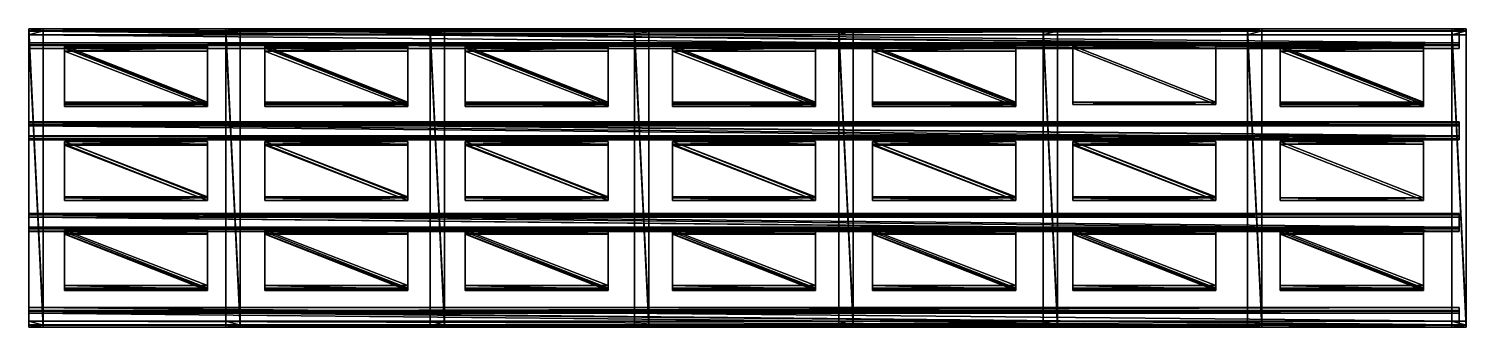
# Model space of a CAD drawing. Extents: x -2.5 to 2.53, y -1.05 to 0.
import ezdxf

# ---------------------------------------------------------------- set-up
doc = ezdxf.new("R2010")
doc.units = 0

# ---------------------------------------------------------------- blocks, each defined once
blk = doc.blocks.new('Wall1')
mesh = blk.add_polyface()
corners = [(2.500001, -0.003634, -1.566545), (-2.500002, -0.012317, -1.615786), (-2.500002, -0.003636, -1.566546), (2.5, -0.061556, -1.607103), (-2.500001, -0.061558, -1.607104), (2.500001, -0.052873, -1.557864), (-2.5, -0.052876, -1.557864), (2.500001, -0.32862, -1.509241), (-2.500002, -0.337305, -1.558482), (-2.500002, -0.328622, -1.509241), (2.500001, -0.386543, -1.549799), (-2.500001, -0.386545, -1.549799), (2.500001, -0.377861, -1.500558), (-2.500001, -0.377863, -1.500558), (2.5, -0.653607, -1.451939), (-2.500001, -0.662291, -1.501178), (-2.5, -0.653609, -1.451937), (2.500001, -0.71153, -1.492495), (-2.5, -0.711533, -1.492496), (2.500001, -0.702847, -1.443255), (-2.500002, -0.70285, -1.443255), (2.500002, -0.988442, -1.392897), (-2.5, -0.997126, -1.442138), (-2.5, -0.988445, -1.392897), (2.500001, -1.046365, -1.433455), (-2.5, -1.046366, -1.433455), (2.500002, -1.037682, -1.384215), (-2.5, -1.037684, -1.384215), (-1.046401, -0.012318, -1.615786), (-1.096401, -0.012318, -1.615785), (-1.046401, -0.003636, -1.566545), (-1.096401, -0.003635, -1.566545), (-1.046401, -1.046365, -1.433455), (-1.096401, -1.046366, -1.433455), (-1.046401, -1.037684, -1.384215), (-1.096401, -1.037684, -1.384215), (-1.175, -0.397559, -1.497086), (-1.675, -0.397559, -1.497086), (-1.175, -0.594519, -1.462356), (-1.175, -0.406241, -1.546326), (-1.175, -0.603203, -1.511597), (-0.975, -0.397558, -1.497085), (-0.975001, -0.40624, -1.546326), (-0.975, -0.59452, -1.462356), (-0.975, -0.603202, -1.511596), (-0.475, -0.062723, -1.556126), (-0.975001, -0.071405, -1.605366), (-0.975001, -0.062723, -1.556127), (-0.975001, -0.259686, -1.521396), (-0.975, -0.268368, -1.570637), (-1.175, -0.071407, -1.605366), (-1.175, -0.062724, -1.556127), (-1.175, -0.259686, -1.521396), (-1.175, -0.268368, -1.570637), (-0.975, -0.712697, -1.441518), (-0.975, -0.72138, -1.490758), (-0.975, -0.909659, -1.406788), (-0.975, -0.918342, -1.456029), (-1.175, -0.72138, -1.490758), (-1.675, -0.72138, -1.490758), (-1.175, -0.712698, -1.441518), (-1.175, -0.918342, -1.456029), (-1.675, -0.712698, -1.441518), (-1.175, -0.909658, -1.406788), (-1.675, -0.909659, -1.406788)]
mesh.append_faces([[corners[k] for k in face] for face in [(0, 1, 2), (1, 3, 4), (5, 2, 6), (3, 6, 4), (7, 8, 9), (8, 10, 11), (12, 9, 13), (10, 13, 11), (14, 15, 16), (15, 17, 18), (19, 16, 20), (17, 20, 18), (21, 22, 23), (22, 24, 25), (26, 23, 27), (24, 27, 25), (28, 29, 30), (30, 29, 31), (29, 28, 32), (29, 32, 33), (30, 31, 34), (34, 31, 35), (34, 35, 32), (32, 35, 33), (31, 29, 35), (35, 29, 33), (28, 30, 34), (28, 34, 32), (36, 37, 38), (39, 36, 38), (39, 38, 40), (41, 42, 43), (43, 42, 44), (45, 46, 47), (47, 46, 48), (48, 46, 49), (50, 51, 52), (50, 52, 53), (54, 55, 56), (56, 55, 57), (58, 59, 60), (59, 58, 61), (60, 62, 63), (63, 64, 61), (58, 60, 63), (58, 63, 61)]])
mesh = blk.add_polyface()
corners = [(1.0964, -0.012316, -1.615785), (1.046401, -0.012316, -1.615785), (1.096401, -0.003634, -1.566545), (1.046401, -0.003634, -1.566545), (1.096401, -1.046364, -1.433455), (1.046401, -1.046364, -1.433454), (1.096401, -1.037682, -1.384214), (1.046401, -1.037682, -1.384214), (2.500001, -0.012316, -1.615786), (-2.500002, -0.012317, -1.615786), (2.500001, -0.003634, -1.566545), (2.5, -0.061556, -1.607103), (-2.500002, -0.003636, -1.566546), (2.500001, -0.052873, -1.557864), (-2.5, -0.052876, -1.557864), (2.500001, -0.337303, -1.558481), (-2.500002, -0.337305, -1.558482), (2.500001, -0.32862, -1.509241), (2.500001, -0.386543, -1.549799), (-2.500002, -0.328622, -1.509241), (2.500001, -0.377861, -1.500558), (-2.500001, -0.377863, -1.500558), (2.500002, -0.662289, -1.501178), (-2.500001, -0.662291, -1.501178), (2.5, -0.653607, -1.451939), (2.500001, -0.71153, -1.492495), (-2.5, -0.653609, -1.451937), (2.500001, -0.702847, -1.443255), (-2.500002, -0.70285, -1.443255), (2.5, -0.997123, -1.442136), (-2.5, -0.997126, -1.442138), (2.500002, -0.988442, -1.392897), (2.500001, -1.046365, -1.433455), (-2.5, -0.988445, -1.392897), (2.500002, -1.037682, -1.384215), (-2.5, -1.037684, -1.384215), (1.650001, -0.397557, -1.497086), (1.150001, -0.406239, -1.546326), (1.150001, -0.397557, -1.497086), (1.650001, -0.594518, -1.462356), (1.150001, -0.594518, -1.462356), (1.150001, -0.603201, -1.511597), (0.950001, -0.406239, -1.546326), (0.450001, -0.40624, -1.546326), (0.950001, -0.397557, -1.497086), (0.950001, -0.603201, -1.511597), (0.45, -0.397558, -1.497086), (0.950001, -0.594518, -1.462356), (0.450001, -0.594519, -1.462356), (1.650001, -0.062722, -1.556126), (1.150001, -0.071404, -1.605367), (1.150001, -0.062722, -1.556126), (1.650001, -0.268366, -1.570637), (1.150001, -0.268366, -1.570637), (1.650001, -0.259683, -1.521397), (1.150001, -0.259683, -1.521397), (0.95, -0.721378, -1.490758), (0.95, -0.712696, -1.441518), (0.95, -0.909657, -1.406788), (0.95, -0.91834, -1.456028), (1.150001, -0.712696, -1.441517), (1.150001, -0.721378, -1.490757), (1.150001, -0.909657, -1.406787), (1.150001, -0.91834, -1.456028)]
mesh.append_faces([[corners[k] for k in face] for face in [(0, 1, 2), (2, 1, 3), (1, 0, 4), (1, 4, 5), (2, 3, 6), (6, 3, 7), (6, 7, 4), (4, 7, 5), (3, 1, 7), (7, 1, 5), (0, 2, 6), (0, 6, 4), (8, 9, 10), (9, 8, 11), (10, 12, 13), (13, 14, 11), (15, 16, 17), (16, 15, 18), (17, 19, 20), (20, 21, 18), (22, 23, 24), (23, 22, 25), (24, 26, 27), (27, 28, 25), (29, 30, 31), (30, 29, 32), (31, 33, 34), (34, 35, 32), (36, 37, 38), (39, 38, 40), (38, 37, 40), (40, 37, 41), (42, 43, 44), (43, 42, 45), (44, 46, 47), (47, 48, 45), (42, 44, 47), (42, 47, 45), (49, 50, 51), (50, 52, 53), (54, 51, 55), (51, 50, 55), (55, 50, 53), (56, 57, 58), (56, 58, 59), (60, 61, 62), (62, 61, 63)]])
mesh = blk.add_polyface()
corners = [(-2.500002, -0.003636, -1.566546), (-2.500002, -0.012317, -1.615786), (-2.5, -0.052876, -1.557864), (-2.500001, -0.061558, -1.607104), (-2.500002, -0.328622, -1.509241), (-2.500002, -0.337305, -1.558482), (-2.500001, -0.377863, -1.500558), (-2.500001, -0.386545, -1.549799), (-2.5, -0.653609, -1.451937), (-2.500001, -0.662291, -1.501178), (-2.500002, -0.70285, -1.443255), (-2.5, -0.711533, -1.492496), (-2.5, -0.988445, -1.392897), (-2.5, -0.997126, -1.442138), (-2.5, -1.037684, -1.384215), (-2.5, -1.046366, -1.433455), (-2.450001, -0.012318, -1.615786), (-2.450001, -0.003637, -1.566546), (-2.450001, -1.046368, -1.433455), (-2.450001, -1.037684, -1.384215), (-1.875, -0.397559, -1.497086), (-2.375, -0.406241, -1.546327), (-2.375001, -0.397559, -1.497087), (-1.875, -0.603203, -1.511597), (-2.375, -0.603203, -1.511597), (-1.875, -0.594521, -1.462356), (-2.375, -0.594521, -1.462356), (-1.875001, -0.071407, -1.605367), (-2.375, -0.071407, -1.605367), (-1.875001, -0.062724, -1.556127), (-2.375, -0.062724, -1.556127), (-1.875001, -0.268368, -1.570637), (-2.375, -0.268368, -1.570637), (-1.875001, -0.259686, -1.521397), (-2.375, -0.259686, -1.521397), (-1.875001, -0.72138, -1.490759), (-2.375, -0.72138, -1.490759), (-1.875001, -0.712698, -1.441519), (-2.375, -0.712698, -1.441518), (-1.875001, -0.918342, -1.456029), (-2.375, -0.918342, -1.456029), (-1.875001, -0.909659, -1.406789), (-2.375, -0.909659, -1.406789)]
mesh.append_faces([[corners[k] for k in face] for face in [(0, 1, 2), (2, 1, 3), (4, 5, 6), (6, 5, 7), (8, 9, 10), (10, 9, 11), (12, 13, 14), (14, 13, 15), (16, 1, 17), (17, 1, 0), (1, 16, 18), (1, 18, 15), (17, 0, 19), (19, 0, 14), (19, 14, 18), (18, 14, 15), (0, 1, 14), (14, 1, 15), (16, 17, 19), (16, 19, 18), (20, 21, 22), (21, 23, 24), (25, 22, 26), (23, 26, 24), (22, 21, 26), (26, 21, 24), (27, 28, 29), (29, 28, 30), (28, 27, 31), (28, 31, 32), (29, 30, 33), (33, 30, 34), (33, 34, 31), (31, 34, 32), (30, 28, 34), (34, 28, 32), (35, 36, 37), (37, 36, 38), (36, 35, 39), (36, 39, 40), (37, 38, 41), (41, 38, 42), (41, 42, 39), (39, 42, 40), (38, 36, 42), (42, 36, 40)]])
mesh = blk.add_polyface()
corners = [(-1.760701, -0.012318, -1.615786), (-1.810701, -0.012318, -1.615786), (-1.760701, -0.003636, -1.566546), (-1.810702, -0.003636, -1.566546), (-1.760701, -1.046366, -1.433455), (-1.810701, -1.046366, -1.433455), (-1.760701, -1.037684, -1.384214), (-1.810701, -1.037684, -1.384215), (-1.875, -0.406241, -1.546326), (-2.375, -0.406241, -1.546327), (-1.875, -0.397559, -1.497086), (-1.875, -0.603203, -1.511597), (-2.375001, -0.397559, -1.497087), (-1.875, -0.594521, -1.462356), (-2.375, -0.594521, -1.462356), (-1.175, -0.406241, -1.546326), (-1.675001, -0.406241, -1.546327), (-1.175, -0.397559, -1.497086), (-1.675, -0.397559, -1.497086), (-1.175, -0.603203, -1.511597), (-1.675, -0.603203, -1.511597), (-1.175, -0.594519, -1.462356), (-1.675001, -0.59452, -1.462356), (-1.175, -0.071407, -1.605366), (-1.675001, -0.071407, -1.605366), (-1.175, -0.062724, -1.556127), (-1.675001, -0.062724, -1.556126), (-1.175, -0.268368, -1.570637), (-1.675, -0.268368, -1.570637), (-1.175, -0.259686, -1.521396), (-1.675001, -0.259686, -1.521396), (-1.875001, -0.071407, -1.605367), (-1.875001, -0.062724, -1.556127), (-1.875001, -0.259686, -1.521397), (-1.875001, -0.268368, -1.570637), (-1.175, -0.712698, -1.441518), (-1.675, -0.72138, -1.490758), (-1.675, -0.712698, -1.441518), (-1.175, -0.918342, -1.456029), (-1.675, -0.918342, -1.456029), (-1.175, -0.909658, -1.406788), (-1.675, -0.909659, -1.406788), (-1.875001, -0.72138, -1.490759), (-1.875001, -0.712698, -1.441519), (-1.875001, -0.909659, -1.406789), (-1.875001, -0.918342, -1.456029)]
mesh.append_faces([[corners[k] for k in face] for face in [(0, 1, 2), (2, 1, 3), (1, 0, 4), (1, 4, 5), (2, 3, 6), (6, 3, 7), (6, 7, 4), (4, 7, 5), (3, 1, 7), (7, 1, 5), (0, 2, 6), (0, 6, 4), (8, 9, 10), (9, 8, 11), (10, 12, 13), (13, 14, 11), (8, 10, 13), (8, 13, 11), (15, 16, 17), (17, 16, 18), (16, 15, 19), (16, 19, 20), (21, 18, 22), (21, 22, 19), (19, 22, 20), (18, 16, 22), (22, 16, 20), (23, 24, 25), (25, 24, 26), (24, 23, 27), (24, 27, 28), (25, 26, 29), (29, 26, 30), (29, 30, 27), (27, 30, 28), (26, 24, 30), (30, 24, 28), (31, 32, 33), (31, 33, 34), (35, 36, 37), (36, 38, 39), (40, 37, 41), (38, 41, 39), (37, 36, 41), (41, 36, 39), (42, 43, 44), (42, 44, 45)]])
mesh = blk.add_polyface()
corners = [(-0.3321, -0.012317, -1.615786), (-0.3821, -0.012317, -1.615786), (-0.3321, -0.003634, -1.566545), (-0.3821, -0.003634, -1.566545), (-0.3321, -1.046365, -1.433455), (-0.3821, -1.046365, -1.433455), (-0.3321, -1.037683, -1.384215), (-0.3821, -1.037683, -1.384215), (0.25, -0.397558, -1.497086), (-0.25, -0.40624, -1.546326), (-0.25, -0.397558, -1.497086), (0.25, -0.603202, -1.511596), (-0.25, -0.603202, -1.511596), (-0.25, -0.594519, -1.462356), (-0.475, -0.40624, -1.546326), (-0.975001, -0.40624, -1.546326), (-0.475, -0.397557, -1.497086), (-0.975, -0.397558, -1.497085), (-0.475, -0.603201, -1.511596), (-0.975, -0.603202, -1.511596), (-0.475, -0.594519, -1.462356), (-0.975, -0.59452, -1.462356), (-0.25, -0.062723, -1.556127), (-0.25, -0.071406, -1.605366), (-0.25, -0.259685, -1.521396), (-0.25, -0.268367, -1.570637), (-0.475, -0.071405, -1.605366), (-0.975001, -0.071405, -1.605366), (-0.475, -0.062723, -1.556126), (-0.475, -0.268367, -1.570637), (-0.975, -0.268368, -1.570637), (-0.975001, -0.062723, -1.556127), (-0.475, -0.259684, -1.521396), (-0.975001, -0.259686, -1.521396), (-0.475, -0.721379, -1.490758), (-0.975, -0.72138, -1.490758), (-0.475, -0.712697, -1.441518), (-0.975, -0.712697, -1.441518), (-0.475, -0.918341, -1.456029), (-0.975, -0.918342, -1.456029), (-0.475, -0.909658, -1.406788), (-0.975, -0.909659, -1.406788)]
mesh.append_faces([[corners[k] for k in face] for face in [(0, 1, 2), (2, 1, 3), (1, 0, 4), (1, 4, 5), (2, 3, 6), (6, 3, 7), (6, 7, 4), (4, 7, 5), (3, 1, 7), (7, 1, 5), (0, 2, 6), (0, 6, 4), (8, 9, 10), (9, 11, 12), (10, 9, 13), (13, 9, 12), (14, 15, 16), (16, 15, 17), (15, 14, 18), (15, 18, 19), (16, 17, 20), (20, 17, 21), (20, 21, 18), (18, 21, 19), (14, 16, 20), (14, 20, 18), (22, 23, 24), (24, 23, 25), (26, 27, 28), (27, 26, 29), (27, 29, 30), (28, 31, 32), (32, 31, 33), (32, 33, 29), (29, 33, 30), (26, 28, 32), (26, 32, 29), (34, 35, 36), (36, 35, 37), (35, 34, 38), (35, 38, 39), (36, 37, 40), (40, 37, 41), (40, 41, 38), (38, 41, 39), (34, 36, 40), (34, 40, 38)]])
mesh = blk.add_polyface()
corners = [(0.3821, -0.012317, -1.615786), (0.3321, -0.012317, -1.615786), (0.3821, -0.003634, -1.566545), (0.3321, -0.003634, -1.566545), (0.382101, -1.046365, -1.433455), (0.3321, -1.046365, -1.433455), (0.3821, -1.037683, -1.384215), (0.3321, -1.037683, -1.384215), (0.25, -0.40624, -1.546326), (-0.25, -0.40624, -1.546326), (0.25, -0.397558, -1.497086), (0.25, -0.603202, -1.511596), (-0.25, -0.397558, -1.497086), (0.25, -0.594519, -1.462356), (-0.25, -0.594519, -1.462356), (-0.25, -0.603202, -1.511596), (0.950001, -0.397557, -1.497086), (0.450001, -0.40624, -1.546326), (0.45, -0.397558, -1.497086), (0.950001, -0.603201, -1.511597), (0.45, -0.603202, -1.511597), (0.950001, -0.594518, -1.462356), (0.450001, -0.594519, -1.462356), (0.25, -0.071406, -1.605366), (-0.25, -0.071406, -1.605366), (0.25, -0.062723, -1.556126), (-0.25, -0.062723, -1.556127), (0.25, -0.268367, -1.570637), (-0.25, -0.268367, -1.570637), (0.25, -0.259685, -1.521396), (-0.25, -0.259685, -1.521396), (0.95, -0.721378, -1.490758), (0.45, -0.721379, -1.490758), (0.95, -0.712696, -1.441518), (0.45, -0.712697, -1.441518), (0.95, -0.91834, -1.456028), (0.45, -0.918341, -1.456028), (0.95, -0.909657, -1.406788), (0.45, -0.909658, -1.406788)]
mesh.append_faces([[corners[k] for k in face] for face in [(0, 1, 2), (2, 1, 3), (1, 0, 4), (1, 4, 5), (2, 3, 6), (6, 3, 7), (6, 7, 4), (4, 7, 5), (3, 1, 7), (7, 1, 5), (0, 2, 6), (0, 6, 4), (8, 9, 10), (9, 8, 11), (10, 12, 13), (13, 12, 14), (13, 14, 11), (11, 14, 15), (8, 10, 13), (8, 13, 11), (16, 17, 18), (17, 19, 20), (21, 18, 22), (19, 22, 20), (18, 17, 22), (22, 17, 20), (23, 24, 25), (25, 24, 26), (24, 23, 27), (24, 27, 28), (25, 26, 29), (29, 26, 30), (29, 30, 27), (27, 30, 28), (23, 25, 29), (23, 29, 27), (31, 32, 33), (33, 32, 34), (32, 31, 35), (32, 35, 36), (33, 34, 37), (37, 34, 38), (37, 38, 35), (35, 38, 36), (34, 32, 38), (38, 32, 36)]])
mesh = blk.add_polyface()
corners = [(1.8107, -0.012316, -1.615785), (1.760701, -0.012316, -1.615785), (1.8107, -0.003634, -1.566545), (1.760701, -0.003634, -1.566545), (1.810702, -1.046364, -1.433454), (1.760701, -1.046364, -1.433454), (1.810701, -1.037682, -1.384215), (1.760701, -1.037682, -1.384214), (1.875, -0.406239, -1.546326), (2.375, -0.6032, -1.511596), (1.875, -0.603201, -1.511595), (2.375, -0.594517, -1.462355), (1.875001, -0.397557, -1.497085), (1.875, -0.594518, -1.462356), (1.650001, -0.406239, -1.546326), (1.150001, -0.406239, -1.546326), (1.650001, -0.397557, -1.497086), (1.650002, -0.603201, -1.511597), (1.150001, -0.603201, -1.511597), (1.150001, -0.397557, -1.497086), (1.650001, -0.594518, -1.462356), (1.150001, -0.594518, -1.462356), (1.875001, -0.062722, -1.556126), (1.875001, -0.071404, -1.605366), (1.875001, -0.259684, -1.521396), (1.875001, -0.268366, -1.570637), (1.650001, -0.071404, -1.605367), (1.150001, -0.071404, -1.605367), (1.650001, -0.062722, -1.556126), (1.650001, -0.268366, -1.570637), (1.150001, -0.062722, -1.556126), (1.650001, -0.259683, -1.521397), (1.150001, -0.259683, -1.521397), (1.150001, -0.268366, -1.570637), (1.875001, -0.712696, -1.441518), (1.875001, -0.721378, -1.490759), (1.875001, -0.909657, -1.406788), (1.875001, -0.91834, -1.456029), (1.650002, -0.721378, -1.490757), (1.150001, -0.721378, -1.490757), (1.650001, -0.712696, -1.441517), (1.150001, -0.712696, -1.441517), (1.650002, -0.91834, -1.456028), (1.150001, -0.91834, -1.456028), (1.650002, -0.909657, -1.406787), (1.150001, -0.909657, -1.406787)]
mesh.append_faces([[corners[k] for k in face] for face in [(0, 1, 2), (2, 1, 3), (1, 0, 4), (1, 4, 5), (2, 3, 6), (6, 3, 7), (6, 7, 4), (4, 7, 5), (3, 1, 7), (7, 1, 5), (0, 2, 6), (0, 6, 4), (8, 9, 10), (11, 12, 13), (9, 13, 10), (12, 8, 13), (13, 8, 10), (14, 15, 16), (15, 14, 17), (15, 17, 18), (16, 19, 20), (20, 21, 17), (17, 21, 18), (14, 16, 20), (14, 20, 17), (22, 23, 24), (24, 23, 25), (26, 27, 28), (27, 26, 29), (28, 30, 31), (31, 32, 29), (29, 32, 33), (26, 28, 31), (26, 31, 29), (34, 35, 36), (36, 35, 37), (38, 39, 40), (40, 39, 41), (39, 38, 42), (39, 42, 43), (40, 41, 44), (44, 41, 45), (44, 45, 42), (42, 45, 43), (38, 40, 44), (38, 44, 42)]])
mesh = blk.add_polyface()
corners = [(2.500001, -0.012316, -1.615786), (2.500001, -0.003634, -1.566545), (2.500001, -0.052873, -1.557864), (2.5, -0.061556, -1.607103), (2.525001, -0.012315, -1.615785), (2.475, -0.012316, -1.615784), (2.525001, -0.003634, -1.566545), (2.475, -0.003634, -1.566545), (2.525002, -1.046364, -1.433454), (2.474999, -1.046364, -1.433454), (2.525002, -1.037682, -1.384213), (2.475001, -1.037682, -1.384213), (2.500001, -0.337303, -1.558481), (2.500001, -0.32862, -1.509241), (2.500001, -0.377861, -1.500558), (2.500001, -0.386543, -1.549799), (2.500002, -0.662289, -1.501178), (2.5, -0.653607, -1.451939), (2.500001, -0.702847, -1.443255), (2.500001, -0.71153, -1.492495), (2.5, -0.997123, -1.442136), (2.500002, -0.988442, -1.392897), (2.500002, -1.037682, -1.384215), (2.500001, -1.046365, -1.433455), (2.375, -0.406239, -1.546326), (1.875, -0.406239, -1.546326), (2.375001, -0.397556, -1.497085), (1.875001, -0.397557, -1.497085), (2.375, -0.6032, -1.511596), (2.375, -0.594517, -1.462355), (1.875, -0.594518, -1.462356), (2.375001, -0.071404, -1.605366), (1.875001, -0.071404, -1.605366), (2.375001, -0.062722, -1.556126), (1.875001, -0.062722, -1.556126), (2.375001, -0.268366, -1.570637), (1.875001, -0.268366, -1.570637), (2.375001, -0.259683, -1.521396), (1.875001, -0.259684, -1.521396), (2.375001, -0.721378, -1.490757), (1.875001, -0.721378, -1.490759), (2.375001, -0.712696, -1.441517), (1.875001, -0.712696, -1.441518), (2.375001, -0.91834, -1.456028), (1.875001, -0.91834, -1.456029), (2.375001, -0.909657, -1.406788), (1.875001, -0.909657, -1.406788)]
mesh.append_faces([[corners[k] for k in face] for face in [(0, 1, 2), (0, 2, 3), (4, 5, 6), (6, 5, 7), (5, 4, 8), (5, 8, 9), (6, 7, 10), (10, 7, 11), (10, 11, 8), (8, 11, 9), (7, 5, 11), (11, 5, 9), (4, 6, 10), (4, 10, 8), (12, 13, 14), (12, 14, 15), (16, 17, 18), (16, 18, 19), (20, 21, 22), (20, 22, 23), (24, 25, 26), (26, 25, 27), (25, 24, 28), (26, 27, 29), (29, 30, 28), (24, 26, 29), (24, 29, 28), (31, 32, 33), (33, 32, 34), (32, 31, 35), (32, 35, 36), (33, 34, 37), (37, 34, 38), (37, 38, 35), (35, 38, 36), (31, 33, 37), (31, 37, 35), (39, 40, 41), (41, 40, 42), (40, 39, 43), (40, 43, 44), (41, 42, 45), (45, 42, 46), (45, 46, 43), (43, 46, 44), (39, 41, 45), (39, 45, 43)]])
blk = doc.blocks.new('Wall2')
mesh = blk.add_polyface()
corners = [(1.096401, -0.003634, -0.433455), (1.046401, -0.003635, -0.433454), (1.096401, -0.012317, -0.384214), (1.046402, -0.012317, -0.384214), (1.096401, -1.037683, -0.615784), (1.046401, -1.037684, -0.615785), (1.096401, -1.046366, -0.566544), (1.046401, -1.046366, -0.566544), (2.500003, -0.003633, -0.433454), (-2.500003, -0.003635, -0.433456), (2.500003, -0.012317, -0.384213), (2.500003, -0.052874, -0.442136), (-2.500001, -0.012318, -0.384215), (2.500003, -0.061556, -0.392896), (-2.500003, -0.061558, -0.392898), (2.500003, -0.32862, -0.490758), (-2.500002, -0.328622, -0.49076), (2.500003, -0.337302, -0.441517), (2.500003, -0.377861, -0.49944), (-2.500004, -0.337304, -0.441519), (2.500001, -0.386544, -0.4502), (-2.500002, -0.386545, -0.450202), (2.500005, -0.653608, -0.548062), (-2.500002, -0.653609, -0.548064), (2.500004, -0.662289, -0.498821), (2.500004, -0.702849, -0.556744), (-2.500003, -0.662291, -0.498823), (2.500004, -0.711531, -0.507504), (-2.500002, -0.711532, -0.507506), (2.500004, -0.988443, -0.607102), (-2.500002, -0.988444, -0.607104), (2.500004, -0.997125, -0.557862), (2.500003, -1.037684, -0.615784), (-2.500002, -0.997127, -0.557864), (2.500005, -1.046365, -0.566544), (-2.500002, -1.046367, -0.566546), (0.95, -0.712697, -0.558481), (0.95, -0.721379, -0.509241), (0.950001, -0.918341, -0.54397), (0.950001, -0.909658, -0.593211), (1.650002, -0.721379, -0.50924), (1.150002, -0.712696, -0.558481), (1.150002, -0.721379, -0.50924), (1.150002, -0.91834, -0.54397), (1.150002, -0.909658, -0.59321), (1.650003, -0.40624, -0.453674), (1.150001, -0.397558, -0.502914), (1.150001, -0.40624, -0.453673), (1.650002, -0.59452, -0.537644), (1.150002, -0.59452, -0.537644), (1.650003, -0.603202, -0.488402), (1.150001, -0.603202, -0.488403), (1.150002, -0.071405, -0.394633), (1.150002, -0.062723, -0.443874), (1.150002, -0.268367, -0.429363), (1.150002, -0.259684, -0.478603), (0.950001, -0.062723, -0.443873), (0.450001, -0.062723, -0.443873), (0.950001, -0.071405, -0.394633), (0.950001, -0.259685, -0.478603), (0.450001, -0.071405, -0.394633), (0.950001, -0.268367, -0.429363), (0.450001, -0.268367, -0.429363)]
mesh.append_faces([[corners[k] for k in face] for face in [(0, 1, 2), (2, 1, 3), (1, 0, 4), (1, 4, 5), (2, 3, 6), (6, 3, 7), (6, 7, 4), (4, 7, 5), (3, 1, 7), (7, 1, 5), (0, 2, 6), (0, 6, 4), (8, 9, 10), (9, 8, 11), (10, 12, 13), (13, 14, 11), (15, 16, 17), (16, 15, 18), (17, 19, 20), (20, 21, 18), (22, 23, 24), (23, 22, 25), (24, 26, 27), (27, 28, 25), (29, 30, 31), (30, 29, 32), (31, 33, 34), (34, 35, 32), (36, 37, 38), (36, 38, 39), (40, 41, 42), (42, 41, 43), (43, 41, 44), (45, 46, 47), (46, 48, 49), (50, 47, 51), (48, 51, 49), (47, 46, 51), (51, 46, 49), (52, 53, 54), (54, 53, 55), (56, 57, 58), (57, 56, 59), (58, 60, 61), (61, 62, 59), (56, 58, 61), (56, 61, 59)]])
mesh = blk.add_polyface()
corners = [(2.500003, -0.012317, -0.384213), (-2.500003, -0.003635, -0.433456), (-2.500001, -0.012318, -0.384215), (2.500003, -0.052874, -0.442136), (-2.500002, -0.052876, -0.442138), (2.500003, -0.061556, -0.392896), (-2.500003, -0.061558, -0.392898), (2.500003, -0.337302, -0.441517), (-2.500002, -0.328622, -0.49076), (-2.500004, -0.337304, -0.441519), (2.500003, -0.377861, -0.49944), (-2.500002, -0.377862, -0.499442), (2.500001, -0.386544, -0.4502), (-2.500002, -0.386545, -0.450202), (2.500004, -0.662289, -0.498821), (-2.500002, -0.653609, -0.548064), (-2.500003, -0.662291, -0.498823), (2.500004, -0.702849, -0.556744), (-2.500002, -0.702849, -0.556746), (2.500004, -0.711531, -0.507504), (-2.500002, -0.711532, -0.507506), (2.500004, -0.997125, -0.557862), (-2.500002, -0.988444, -0.607104), (-2.500002, -0.997127, -0.557864), (2.500003, -1.037684, -0.615784), (-2.500002, -1.037684, -0.615786), (2.500005, -1.046365, -0.566544), (-2.500002, -1.046367, -0.566546), (-1.046401, -0.003634, -0.433456), (-1.096401, -0.003634, -0.433456), (-1.046401, -0.012317, -0.384215), (-1.096401, -0.012317, -0.384215), (-1.046401, -1.037683, -0.615785), (-1.096401, -1.037683, -0.615785), (-1.046401, -1.046366, -0.566545), (-1.096401, -1.046366, -0.566545), (-1.175001, -0.712697, -0.558482), (-1.675001, -0.712698, -0.558483), (-1.175001, -0.721379, -0.509241), (-1.175001, -0.909658, -0.593211), (-1.175001, -0.918341, -0.543971), (-1.675001, -0.918342, -0.543972), (-0.475, -0.40624, -0.453674), (-0.975001, -0.397558, -0.502914), (-0.975001, -0.40624, -0.453674), (-0.475, -0.594519, -0.537644), (-0.975001, -0.594519, -0.537644), (-0.475, -0.603202, -0.488403), (-0.975001, -0.603202, -0.488403), (-1.675001, -0.397559, -0.502915), (-1.175001, -0.397558, -0.502914), (-1.175001, -0.594519, -0.537644), (-1.175001, -0.603202, -0.488403), (-1.675001, -0.603202, -0.488403), (-1.175002, -0.40624, -0.453675), (-1.175002, -0.062723, -0.443874), (-1.175001, -0.071405, -0.394634), (-1.175001, -0.268367, -0.429363), (-1.175002, -0.259685, -0.478603), (-0.975001, -0.071405, -0.394634), (-0.975001, -0.062723, -0.443875), (-0.975001, -0.268367, -0.429364), (-0.975001, -0.259685, -0.478604)]
mesh.append_faces([[corners[k] for k in face] for face in [(0, 1, 2), (1, 3, 4), (5, 2, 6), (3, 6, 4), (7, 8, 9), (8, 10, 11), (12, 9, 13), (10, 13, 11), (14, 15, 16), (15, 17, 18), (19, 16, 20), (17, 20, 18), (21, 22, 23), (22, 24, 25), (26, 23, 27), (24, 27, 25), (28, 29, 30), (30, 29, 31), (29, 28, 32), (29, 32, 33), (30, 31, 34), (34, 31, 35), (34, 35, 32), (32, 35, 33), (31, 29, 35), (35, 29, 33), (28, 30, 34), (28, 34, 32), (36, 37, 38), (37, 36, 39), (40, 41, 39), (36, 38, 40), (36, 40, 39), (42, 43, 44), (43, 45, 46), (47, 44, 48), (44, 43, 48), (48, 43, 46), (49, 50, 51), (52, 53, 51), (50, 54, 52), (50, 52, 51), (55, 56, 57), (55, 57, 58), (59, 60, 61), (61, 60, 62)]])
mesh = blk.add_polyface()
corners = [(-2.500001, -0.012318, -0.384215), (-2.500003, -0.003635, -0.433456), (-2.500003, -0.061558, -0.392898), (-2.500002, -0.052876, -0.442138), (-2.500004, -0.337304, -0.441519), (-2.500002, -0.328622, -0.49076), (-2.500002, -0.386545, -0.450202), (-2.500002, -0.377862, -0.499442), (-2.500003, -0.662291, -0.498823), (-2.500002, -0.653609, -0.548064), (-2.500002, -0.711532, -0.507506), (-2.500002, -0.702849, -0.556746), (-2.500002, -0.997127, -0.557864), (-2.500002, -0.988444, -0.607104), (-2.500002, -1.046367, -0.566546), (-2.500002, -1.037684, -0.615786), (-2.450002, -0.003635, -0.433456), (-2.450002, -0.012318, -0.384216), (-2.450002, -1.037684, -0.615787), (-2.450002, -1.046366, -0.566546), (-1.875002, -0.712698, -0.558483), (-2.375002, -0.712698, -0.558483), (-1.875002, -0.72138, -0.509242), (-2.375002, -0.72138, -0.509241), (-1.875002, -0.909659, -0.593211), (-2.375002, -0.90966, -0.593212), (-1.875002, -0.918342, -0.543972), (-2.375002, -0.918342, -0.543972), (-1.875002, -0.397558, -0.502915), (-2.375002, -0.397557, -0.502915), (-1.875002, -0.40624, -0.453674), (-2.375002, -0.406241, -0.453674), (-1.875001, -0.59452, -0.537643), (-2.375002, -0.59452, -0.537644), (-1.875002, -0.603202, -0.488404), (-2.375002, -0.603202, -0.488404), (-1.875001, -0.071406, -0.394634), (-2.375002, -0.062723, -0.443874), (-2.375003, -0.071406, -0.394634), (-1.875001, -0.259685, -0.478604), (-2.375003, -0.259685, -0.478604), (-1.875002, -0.268366, -0.429364), (-2.375002, -0.268366, -0.429364)]
mesh.append_faces([[corners[k] for k in face] for face in [(0, 1, 2), (2, 1, 3), (4, 5, 6), (6, 5, 7), (8, 9, 10), (10, 9, 11), (12, 13, 14), (14, 13, 15), (16, 1, 17), (17, 1, 0), (1, 16, 18), (1, 18, 15), (17, 0, 19), (19, 0, 14), (19, 14, 18), (18, 14, 15), (0, 1, 14), (14, 1, 15), (16, 17, 19), (16, 19, 18), (20, 21, 22), (22, 21, 23), (21, 20, 24), (21, 24, 25), (22, 23, 26), (26, 23, 27), (26, 27, 24), (24, 27, 25), (23, 21, 27), (27, 21, 25), (28, 29, 30), (30, 29, 31), (29, 28, 32), (29, 32, 33), (30, 31, 34), (34, 31, 35), (32, 35, 33), (31, 29, 35), (35, 29, 33), (36, 37, 38), (37, 39, 40), (36, 38, 41), (41, 38, 42), (39, 42, 40), (38, 37, 42), (42, 37, 40)]])
mesh = blk.add_polyface()
corners = [(-1.760701, -0.003635, -0.433456), (-1.810702, -0.003634, -0.433456), (-1.760701, -0.012317, -0.384216), (-1.810701, -0.012317, -0.384215), (-1.760701, -1.037683, -0.615787), (-1.810701, -1.037684, -0.615786), (-1.760701, -1.046366, -0.566545), (-1.810701, -1.046366, -0.566545), (-1.175001, -0.721379, -0.509241), (-1.675001, -0.712698, -0.558483), (-1.675002, -0.721379, -0.509242), (-1.175001, -0.909658, -0.593211), (-1.675001, -0.909659, -0.593211), (-1.175001, -0.918341, -0.543971), (-1.675001, -0.918342, -0.543972), (-1.875002, -0.712698, -0.558483), (-1.875002, -0.72138, -0.509242), (-1.875002, -0.918342, -0.543972), (-1.875002, -0.909659, -0.593211), (-1.175001, -0.397558, -0.502914), (-1.675001, -0.397559, -0.502915), (-1.175002, -0.40624, -0.453675), (-1.675002, -0.40624, -0.453675), (-1.175001, -0.594519, -0.537644), (-1.675001, -0.594519, -0.537645), (-1.175001, -0.603202, -0.488403), (-1.675001, -0.603202, -0.488403), (-1.875002, -0.603202, -0.488404), (-2.375002, -0.603202, -0.488404), (-1.875001, -0.59452, -0.537643), (-1.875002, -0.397558, -0.502915), (-1.875002, -0.40624, -0.453674), (-1.875002, -0.062722, -0.443874), (-2.375002, -0.062723, -0.443874), (-1.875001, -0.071406, -0.394634), (-1.875001, -0.259685, -0.478604), (-1.875002, -0.268366, -0.429364), (-2.375002, -0.268366, -0.429364), (-1.175002, -0.062723, -0.443874), (-1.675002, -0.062723, -0.443875), (-1.175001, -0.071405, -0.394634), (-1.675002, -0.071405, -0.394635), (-1.175002, -0.259685, -0.478603), (-1.675001, -0.259685, -0.478605), (-1.175001, -0.268367, -0.429363), (-1.675002, -0.268367, -0.429364)]
mesh.append_faces([[corners[k] for k in face] for face in [(0, 1, 2), (2, 1, 3), (1, 0, 4), (1, 4, 5), (2, 3, 6), (6, 3, 7), (6, 7, 4), (4, 7, 5), (3, 1, 7), (7, 1, 5), (0, 2, 6), (0, 6, 4), (8, 9, 10), (9, 11, 12), (8, 10, 13), (13, 10, 14), (11, 14, 12), (10, 9, 14), (14, 9, 12), (15, 16, 17), (15, 17, 18), (19, 20, 21), (21, 20, 22), (20, 23, 24), (21, 22, 25), (25, 22, 26), (23, 26, 24), (22, 20, 26), (26, 20, 24), (27, 28, 29), (30, 31, 27), (30, 27, 29), (32, 33, 34), (33, 32, 35), (36, 37, 35), (32, 34, 36), (32, 36, 35), (38, 39, 40), (40, 39, 41), (39, 38, 42), (39, 42, 43), (40, 41, 44), (44, 41, 45), (44, 45, 42), (42, 45, 43), (41, 39, 45), (45, 39, 43)]])
mesh = blk.add_polyface()
corners = [(-0.3321, -0.003634, -0.433455), (-0.3821, -0.003634, -0.433455), (-0.3321, -0.012316, -0.384214), (-0.3821, -0.012316, -0.384214), (-0.3321, -1.037684, -0.615786), (-0.3821, -1.037683, -0.615786), (-0.3321, -1.046365, -0.566545), (-0.3821, -1.046365, -0.566545), (0.25, -0.721379, -0.509241), (-0.25, -0.712697, -0.558482), (-0.25, -0.721379, -0.509241), (0.25, -0.909658, -0.593211), (-0.25, -0.909659, -0.593211), (0.25, -0.918341, -0.543971), (-0.25, -0.918341, -0.543971), (0.25, -0.40624, -0.453674), (-0.25, -0.397557, -0.502914), (-0.25, -0.40624, -0.453674), (0.25, -0.594519, -0.537644), (-0.25, -0.594519, -0.537644), (0.25, -0.603202, -0.488403), (-0.25, -0.603202, -0.488403), (-0.475, -0.397558, -0.502914), (-0.975001, -0.397558, -0.502914), (-0.475, -0.40624, -0.453674), (-0.475, -0.594519, -0.537644), (-0.975001, -0.40624, -0.453674), (-0.475, -0.603202, -0.488403), (-0.975001, -0.603202, -0.488403), (-0.975001, -0.594519, -0.537644), (0.25, -0.071405, -0.394633), (-0.25, -0.062723, -0.443874), (-0.25, -0.071405, -0.394633), (0.25, -0.259685, -0.478603), (-0.25, -0.259685, -0.478603), (0.25, -0.268367, -0.429363), (-0.25, -0.268367, -0.429363), (-0.475, -0.062723, -0.443873), (-0.975001, -0.062723, -0.443875), (-0.475, -0.071405, -0.394633), (-0.975001, -0.071405, -0.394634), (-0.475, -0.259685, -0.478603), (-0.975001, -0.259685, -0.478604), (-0.475, -0.268367, -0.429363), (-0.975001, -0.268367, -0.429364)]
mesh.append_faces([[corners[k] for k in face] for face in [(0, 1, 2), (2, 1, 3), (1, 0, 4), (1, 4, 5), (2, 3, 6), (6, 3, 7), (6, 7, 4), (4, 7, 5), (3, 1, 7), (7, 1, 5), (0, 2, 6), (0, 6, 4), (8, 9, 10), (9, 11, 12), (13, 10, 14), (11, 14, 12), (10, 9, 14), (14, 9, 12), (15, 16, 17), (16, 18, 19), (20, 17, 21), (18, 21, 19), (17, 16, 21), (21, 16, 19), (22, 23, 24), (23, 22, 25), (24, 26, 27), (27, 28, 25), (25, 28, 29), (22, 24, 27), (22, 27, 25), (30, 31, 32), (31, 33, 34), (35, 32, 36), (33, 36, 34), (32, 31, 36), (36, 31, 34), (37, 38, 39), (39, 38, 40), (38, 37, 41), (38, 41, 42), (39, 40, 43), (43, 40, 44), (43, 44, 41), (41, 44, 42), (37, 39, 43), (37, 43, 41)]])
mesh = blk.add_polyface()
corners = [(0.382101, -0.003634, -0.433455), (0.3321, -0.003634, -0.433455), (0.3821, -0.012316, -0.384214), (0.332101, -0.012316, -0.384214), (0.382101, -1.037683, -0.615785), (0.332101, -1.037683, -0.615785), (0.382101, -1.046366, -0.566545), (0.3321, -1.046365, -0.566545), (0.25, -0.712697, -0.558482), (-0.25, -0.712697, -0.558482), (0.25, -0.721379, -0.509241), (0.25, -0.909658, -0.593211), (-0.25, -0.721379, -0.509241), (0.25, -0.918341, -0.543971), (-0.25, -0.918341, -0.543971), (0.95, -0.712697, -0.558481), (0.45, -0.712697, -0.558481), (0.95, -0.721379, -0.509241), (0.45, -0.721379, -0.509241), (0.950001, -0.909658, -0.593211), (0.45, -0.909658, -0.593211), (0.950001, -0.918341, -0.54397), (0.45, -0.918341, -0.54397), (0.25, -0.397557, -0.502914), (-0.25, -0.397557, -0.502914), (0.25, -0.40624, -0.453674), (0.25, -0.594519, -0.537644), (-0.25, -0.40624, -0.453674), (0.25, -0.603202, -0.488403), (-0.25, -0.603202, -0.488403), (0.25, -0.062723, -0.443874), (-0.25, -0.062723, -0.443874), (0.25, -0.071405, -0.394633), (0.25, -0.259685, -0.478603), (-0.25, -0.071405, -0.394633), (0.25, -0.268367, -0.429363), (-0.25, -0.268367, -0.429363), (0.950001, -0.071405, -0.394633), (0.450001, -0.062723, -0.443873), (0.450001, -0.071405, -0.394633), (0.950001, -0.259685, -0.478603), (0.450001, -0.259685, -0.478603), (0.950001, -0.268367, -0.429363), (0.450001, -0.268367, -0.429363)]
mesh.append_faces([[corners[k] for k in face] for face in [(0, 1, 2), (2, 1, 3), (1, 0, 4), (1, 4, 5), (2, 3, 6), (6, 3, 7), (6, 7, 4), (4, 7, 5), (3, 1, 7), (7, 1, 5), (0, 2, 6), (0, 6, 4), (8, 9, 10), (9, 8, 11), (10, 12, 13), (13, 14, 11), (8, 10, 13), (8, 13, 11), (15, 16, 17), (17, 16, 18), (16, 15, 19), (16, 19, 20), (17, 18, 21), (21, 18, 22), (21, 22, 19), (19, 22, 20), (18, 16, 22), (22, 16, 20), (23, 24, 25), (24, 23, 26), (25, 27, 28), (28, 29, 26), (23, 25, 28), (23, 28, 26), (30, 31, 32), (31, 30, 33), (32, 34, 35), (35, 36, 33), (30, 32, 35), (30, 35, 33), (37, 38, 39), (38, 40, 41), (42, 39, 43), (40, 43, 41), (39, 38, 43), (43, 38, 41)]])
mesh = blk.add_polyface()
corners = [(1.810703, -0.003633, -0.433454), (1.760702, -0.003633, -0.433455), (1.810702, -0.012317, -0.384214), (1.760702, -0.012316, -0.384213), (1.810702, -1.037683, -0.615785), (1.760702, -1.037683, -0.615786), (1.810702, -1.046366, -0.566544), (1.760702, -1.046366, -0.566544), (2.375001, -0.721379, -0.50924), (1.875, -0.712696, -0.558481), (1.875, -0.721379, -0.50924), (2.375002, -0.909658, -0.59321), (1.875, -0.909658, -0.59321), (2.375002, -0.918341, -0.54397), (1.875, -0.918341, -0.54397), (1.650003, -0.712696, -0.55848), (1.150002, -0.712696, -0.558481), (1.650002, -0.721379, -0.50924), (1.650003, -0.909658, -0.59321), (1.150002, -0.909658, -0.59321), (1.150002, -0.721379, -0.50924), (1.650003, -0.91834, -0.54397), (1.150002, -0.91834, -0.54397), (1.650002, -0.397558, -0.502913), (1.150001, -0.397558, -0.502914), (1.650003, -0.40624, -0.453674), (1.650002, -0.59452, -0.537644), (1.150001, -0.40624, -0.453673), (1.650003, -0.603202, -0.488402), (1.150001, -0.603202, -0.488403), (1.875001, -0.406241, -0.453672), (1.875001, -0.397558, -0.502914), (1.875002, -0.603203, -0.488402), (1.875002, -0.59452, -0.537642), (1.875003, -0.071405, -0.394632), (1.875002, -0.062723, -0.443873), (1.875002, -0.268367, -0.429363), (1.875002, -0.259684, -0.478602), (1.650002, -0.062723, -0.443874), (1.150002, -0.062723, -0.443874), (1.650002, -0.071405, -0.394633), (1.150002, -0.071405, -0.394633), (1.650002, -0.259684, -0.478603), (1.150002, -0.259684, -0.478603), (1.650002, -0.268367, -0.429363), (1.150002, -0.268367, -0.429363)]
mesh.append_faces([[corners[k] for k in face] for face in [(0, 1, 2), (2, 1, 3), (1, 0, 4), (1, 4, 5), (2, 3, 6), (6, 3, 7), (6, 7, 4), (4, 7, 5), (3, 1, 7), (7, 1, 5), (0, 2, 6), (0, 6, 4), (8, 9, 10), (9, 11, 12), (13, 10, 14), (10, 9, 14), (14, 9, 12), (15, 16, 17), (16, 15, 18), (16, 18, 19), (17, 20, 21), (21, 20, 22), (21, 22, 18), (18, 22, 19), (15, 17, 21), (15, 21, 18), (23, 24, 25), (24, 23, 26), (25, 27, 28), (28, 29, 26), (23, 25, 28), (23, 28, 26), (30, 31, 32), (32, 31, 33), (34, 35, 36), (36, 35, 37), (38, 39, 40), (40, 39, 41), (39, 38, 42), (39, 42, 43), (40, 41, 44), (44, 41, 45), (44, 45, 42), (42, 45, 43), (38, 40, 44), (38, 44, 42)]])
mesh = blk.add_polyface()
corners = [(2.500003, -0.003633, -0.433454), (2.500003, -0.012317, -0.384213), (2.500003, -0.061556, -0.392896), (2.500003, -0.052874, -0.442136), (2.525002, -0.003634, -0.433454), (2.475002, -0.003635, -0.433454), (2.525002, -0.012316, -0.384213), (2.475002, -0.012316, -0.384213), (2.525002, -1.037684, -0.615784), (2.475003, -1.037684, -0.615784), (2.525003, -1.046365, -0.566544), (2.475003, -1.046365, -0.566544), (2.500003, -0.32862, -0.490758), (2.500003, -0.337302, -0.441517), (2.500001, -0.386544, -0.4502), (2.500003, -0.377861, -0.49944), (2.500005, -0.653608, -0.548062), (2.500004, -0.662289, -0.498821), (2.500004, -0.711531, -0.507504), (2.500004, -0.702849, -0.556744), (2.500004, -0.988443, -0.607102), (2.500004, -0.997125, -0.557862), (2.500005, -1.046365, -0.566544), (2.500003, -1.037684, -0.615784), (2.375002, -0.712696, -0.558481), (1.875, -0.712696, -0.558481), (2.375001, -0.721379, -0.50924), (2.375002, -0.909658, -0.59321), (1.875, -0.721379, -0.50924), (2.375002, -0.918341, -0.54397), (1.875, -0.918341, -0.54397), (1.875, -0.909658, -0.59321), (2.375003, -0.397559, -0.502913), (1.875001, -0.397558, -0.502914), (2.375002, -0.40624, -0.453672), (1.875001, -0.406241, -0.453672), (2.375003, -0.594519, -0.537642), (1.875002, -0.59452, -0.537642), (2.375002, -0.603202, -0.488402), (1.875002, -0.603203, -0.488402), (2.375002, -0.062722, -0.443873), (1.875002, -0.062723, -0.443873), (2.375002, -0.071405, -0.394632), (1.875003, -0.071405, -0.394632), (2.375003, -0.259684, -0.478602), (1.875002, -0.259684, -0.478602), (2.375002, -0.268366, -0.429362), (1.875002, -0.268367, -0.429363)]
mesh.append_faces([[corners[k] for k in face] for face in [(0, 1, 2), (0, 2, 3), (4, 5, 6), (6, 5, 7), (5, 4, 8), (5, 8, 9), (6, 7, 10), (10, 7, 11), (10, 11, 8), (8, 11, 9), (7, 5, 11), (11, 5, 9), (4, 6, 10), (4, 10, 8), (12, 13, 14), (12, 14, 15), (16, 17, 18), (16, 18, 19), (20, 21, 22), (20, 22, 23), (24, 25, 26), (25, 24, 27), (26, 28, 29), (29, 30, 27), (27, 30, 31), (24, 26, 29), (24, 29, 27), (32, 33, 34), (34, 33, 35), (33, 32, 36), (33, 36, 37), (34, 35, 38), (38, 35, 39), (38, 39, 36), (36, 39, 37), (32, 34, 38), (32, 38, 36), (40, 41, 42), (42, 41, 43), (41, 40, 44), (41, 44, 45), (42, 43, 46), (46, 43, 47), (46, 47, 44), (44, 47, 45), (40, 42, 46), (40, 46, 44)]])
blk = doc.blocks.new('Wall3')
mesh = blk.add_polyface()
corners = [(2.500002, -0.011416, 0.388268), (-2.500001, -0.024361, 0.339972), (-2.500002, -0.01142, 0.388268), (2.500001, -0.072654, 0.352913), (-2.500003, -0.072658, 0.352913), (2.500001, -0.059713, 0.401209), (-2.500002, -0.059717, 0.401209), (2.500002, -0.330172, 0.473678), (-2.500001, -0.343117, 0.425382), (-2.500001, -0.330176, 0.473678), (2.500002, -0.391409, 0.438323), (-2.500003, -0.391413, 0.438323), (2.500002, -0.378468, 0.486619), (-2.500002, -0.378473, 0.486619), (2.500002, -0.648928, 0.55909), (-2.500001, -0.661873, 0.510792), (-2.500002, -0.648932, 0.559089), (2.500001, -0.710165, 0.523733), (-2.500002, -0.710169, 0.523733), (2.500002, -0.697224, 0.57203), (-2.500001, -0.697228, 0.57203), (2.500002, -0.977343, 0.647088), (-2.5, -0.990287, 0.598791), (-2.5, -0.977348, 0.647087), (2.500002, -1.03858, 0.611732), (-2.500002, -1.038584, 0.611732), (2.500002, -1.025639, 0.660028), (-2.500001, -1.025643, 0.660028), (-1.046401, -0.02436, 0.339972), (-1.0964, -0.02436, 0.339972), (-1.0464, -0.011419, 0.388268), (-1.096401, -0.011419, 0.388268), (-1.0464, -1.038583, 0.611732), (-1.0964, -1.038583, 0.611732), (-1.0464, -1.025642, 0.660028), (-1.0964, -1.025642, 0.660028), (-1.175, -0.719827, 0.526322), (-1.175, -0.706886, 0.574618), (-1.175, -0.900072, 0.626382), (-1.175, -0.913012, 0.578085), (-0.975, -0.706886, 0.574618), (-0.975, -0.719827, 0.526321), (-0.975, -0.900072, 0.626381), (-0.975, -0.913013, 0.578085), (-0.975, -0.39779, 0.491795), (-0.975, -0.410731, 0.443499), (-0.975, -0.590975, 0.543559), (-0.975, -0.603916, 0.495263), (-1.174999, -0.410731, 0.443499), (-1.674999, -0.410731, 0.443499), (-1.174999, -0.39779, 0.491795), (-1.174999, -0.603916, 0.495263), (-1.674999, -0.39779, 0.491795), (-1.174999, -0.590975, 0.543559), (-1.674999, -0.590975, 0.543559), (-0.475, -0.069374, 0.403797), (-0.975001, -0.082316, 0.355501), (-0.975, -0.069375, 0.403797), (-0.975, -0.26256, 0.455561), (-0.975, -0.275501, 0.407265), (-1.675, -0.082316, 0.355501), (-1.175, -0.082316, 0.355501), (-1.175, -0.275501, 0.407265), (-1.175001, -0.069375, 0.403797), (-1.175001, -0.26256, 0.455561)]
mesh.append_faces([[corners[k] for k in face] for face in [(0, 1, 2), (1, 3, 4), (5, 2, 6), (3, 6, 4), (7, 8, 9), (8, 10, 11), (12, 9, 13), (10, 13, 11), (14, 15, 16), (15, 17, 18), (19, 16, 20), (17, 20, 18), (21, 22, 23), (22, 24, 25), (26, 23, 27), (24, 27, 25), (28, 29, 30), (30, 29, 31), (29, 28, 32), (29, 32, 33), (30, 31, 34), (34, 31, 35), (34, 35, 32), (32, 35, 33), (31, 29, 35), (35, 29, 33), (28, 30, 34), (28, 34, 32), (36, 37, 38), (36, 38, 39), (40, 41, 42), (42, 41, 43), (44, 45, 46), (46, 45, 47), (48, 49, 50), (49, 48, 51), (50, 52, 53), (53, 54, 51), (48, 50, 53), (48, 53, 51), (55, 56, 57), (57, 56, 58), (58, 56, 59), (60, 61, 62), (61, 63, 64), (61, 64, 62)]])
mesh = blk.add_polyface()
corners = [(-2.500002, -0.01142, 0.388268), (-2.500001, -0.024361, 0.339972), (-2.500002, -0.059717, 0.401209), (-2.500003, -0.072658, 0.352913), (-2.500001, -0.330176, 0.473678), (-2.500001, -0.343117, 0.425382), (-2.500002, -0.378473, 0.486619), (-2.500003, -0.391413, 0.438323), (-2.500002, -0.648932, 0.559089), (-2.500001, -0.661873, 0.510792), (-2.500001, -0.697228, 0.57203), (-2.500002, -0.710169, 0.523733), (-2.5, -0.977348, 0.647087), (-2.5, -0.990287, 0.598791), (-2.500001, -1.025643, 0.660028), (-2.500002, -1.038584, 0.611732), (-2.450002, -0.024361, 0.339972), (-2.450002, -0.011421, 0.388268), (-2.450001, -1.038584, 0.611732), (-2.450001, -1.025643, 0.660028), (-1.875, -0.719828, 0.526322), (-2.375, -0.719828, 0.526322), (-1.875, -0.706886, 0.574618), (-2.375, -0.706887, 0.574618), (-1.875, -0.913012, 0.578085), (-2.375001, -0.913013, 0.578086), (-1.875, -0.900072, 0.626382), (-2.375, -0.900072, 0.626382), (-1.875, -0.39779, 0.491796), (-2.375, -0.410731, 0.443499), (-2.375, -0.39779, 0.491796), (-1.875, -0.603916, 0.495263), (-2.375001, -0.603917, 0.495263), (-1.875, -0.590975, 0.54356), (-2.375, -0.590976, 0.54356), (-1.875001, -0.082316, 0.355501), (-2.375001, -0.082317, 0.355501), (-1.875001, -0.069375, 0.403797), (-2.375002, -0.069376, 0.403797), (-1.875, -0.275501, 0.407264), (-2.375001, -0.275502, 0.407264), (-1.875, -0.26256, 0.455561), (-2.375001, -0.262561, 0.455561)]
mesh.append_faces([[corners[k] for k in face] for face in [(0, 1, 2), (2, 1, 3), (4, 5, 6), (6, 5, 7), (8, 9, 10), (10, 9, 11), (12, 13, 14), (14, 13, 15), (16, 1, 17), (17, 1, 0), (1, 16, 18), (1, 18, 15), (17, 0, 19), (19, 0, 14), (19, 14, 18), (18, 14, 15), (0, 1, 14), (14, 1, 15), (16, 17, 19), (16, 19, 18), (20, 21, 22), (22, 21, 23), (21, 20, 24), (21, 24, 25), (22, 23, 26), (26, 23, 27), (26, 27, 24), (24, 27, 25), (23, 21, 27), (27, 21, 25), (28, 29, 30), (29, 31, 32), (33, 30, 34), (31, 34, 32), (30, 29, 34), (34, 29, 32), (35, 36, 37), (37, 36, 38), (36, 35, 39), (36, 39, 40), (37, 38, 41), (41, 38, 42), (41, 42, 39), (39, 42, 40), (38, 36, 42), (42, 36, 40)]])
mesh = blk.add_polyface()
corners = [(2.500001, -0.024357, 0.339972), (-2.500001, -0.024361, 0.339972), (2.500002, -0.011416, 0.388268), (2.500001, -0.072654, 0.352913), (-2.500002, -0.01142, 0.388268), (2.500001, -0.059713, 0.401209), (-2.500002, -0.059717, 0.401209), (2.500001, -0.343113, 0.425382), (-2.500001, -0.343117, 0.425382), (2.500002, -0.330172, 0.473678), (2.500002, -0.391409, 0.438323), (-2.500001, -0.330176, 0.473678), (2.500002, -0.378468, 0.486619), (-2.500002, -0.378473, 0.486619), (2.500002, -0.661869, 0.510792), (-2.500001, -0.661873, 0.510792), (2.500002, -0.648928, 0.55909), (2.500001, -0.710165, 0.523733), (-2.500002, -0.648932, 0.559089), (2.500002, -0.697224, 0.57203), (-2.500001, -0.697228, 0.57203), (2.500003, -0.990284, 0.598791), (-2.5, -0.990287, 0.598791), (2.500002, -0.977343, 0.647088), (2.500002, -1.03858, 0.611732), (-2.5, -0.977348, 0.647087), (2.500002, -1.025639, 0.660028), (-2.500001, -1.025643, 0.660028), (0.95, -0.719825, 0.526322), (0.45, -0.719826, 0.526322), (0.95, -0.706884, 0.574618), (0.45, -0.706885, 0.574618), (0.950001, -0.91301, 0.578085), (0.45, -0.913011, 0.578085), (0.95, -0.900069, 0.626382), (0.45, -0.90007, 0.626382), (0.95, -0.410729, 0.4435), (0.45, -0.41073, 0.4435), (0.95, -0.397788, 0.491796), (0.45, -0.397789, 0.491796), (0.95, -0.603914, 0.495263), (0.45, -0.603915, 0.495263), (0.95, -0.590973, 0.54356), (0.45, -0.590974, 0.54356), (0.95, -0.082314, 0.355501), (0.45, -0.082315, 0.355501), (0.95, -0.069373, 0.403797), (0.45, -0.069374, 0.403798), (0.95, -0.275499, 0.407265), (0.45, -0.2755, 0.407265), (0.95, -0.262558, 0.455561), (0.45, -0.262559, 0.455561)]
mesh.append_faces([[corners[k] for k in face] for face in [(0, 1, 2), (1, 0, 3), (2, 4, 5), (5, 6, 3), (7, 8, 9), (8, 7, 10), (9, 11, 12), (12, 13, 10), (14, 15, 16), (15, 14, 17), (16, 18, 19), (19, 20, 17), (21, 22, 23), (22, 21, 24), (23, 25, 26), (26, 27, 24), (28, 29, 30), (30, 29, 31), (29, 28, 32), (29, 32, 33), (30, 31, 34), (34, 31, 35), (34, 35, 32), (32, 35, 33), (28, 30, 34), (36, 37, 38), (38, 37, 39), (37, 36, 40), (37, 40, 41), (38, 39, 42), (42, 39, 43), (42, 43, 40), (40, 43, 41), (36, 38, 42), (36, 42, 40), (44, 45, 46), (46, 45, 47), (45, 44, 48), (45, 48, 49), (46, 47, 50), (50, 47, 51), (50, 51, 48), (48, 51, 49), (47, 45, 51), (51, 45, 49), (44, 46, 50), (44, 50, 48)]])
mesh = blk.add_polyface()
corners = [(-1.760701, -0.024361, 0.339972), (-1.810701, -0.024361, 0.339972), (-1.760701, -0.01142, 0.388268), (-1.810701, -0.01142, 0.388268), (-1.7607, -1.038583, 0.611732), (-1.8107, -1.038583, 0.611732), (-1.7607, -1.025642, 0.660028), (-1.810701, -1.025642, 0.660028), (-1.875, -0.719828, 0.526322), (-1.875, -0.706886, 0.574618), (-1.875, -0.900072, 0.626382), (-1.875, -0.913012, 0.578085), (-1.175, -0.719827, 0.526322), (-1.675, -0.719827, 0.526321), (-1.175, -0.706886, 0.574618), (-1.675, -0.706886, 0.574618), (-1.175, -0.913012, 0.578085), (-1.675, -0.913012, 0.578085), (-1.175, -0.900072, 0.626382), (-1.675, -0.900072, 0.626382), (-1.174999, -0.39779, 0.491795), (-1.674999, -0.410731, 0.443499), (-1.674999, -0.39779, 0.491795), (-1.174999, -0.603916, 0.495263), (-1.674999, -0.603916, 0.495263), (-1.174999, -0.590975, 0.543559), (-1.674999, -0.590975, 0.543559), (-1.875, -0.41073, 0.4435), (-2.375, -0.410731, 0.443499), (-1.875, -0.39779, 0.491796), (-1.875, -0.603916, 0.495263), (-2.375, -0.39779, 0.491796), (-1.875, -0.590975, 0.54356), (-2.375, -0.590976, 0.54356), (-1.175, -0.082316, 0.355501), (-1.675, -0.082316, 0.355501), (-1.175001, -0.069375, 0.403797), (-1.675, -0.069375, 0.403797), (-1.175, -0.275501, 0.407265), (-1.675, -0.275501, 0.407265), (-1.175001, -0.26256, 0.455561), (-1.675, -0.26256, 0.455561), (-1.875001, -0.082316, 0.355501), (-1.875001, -0.069375, 0.403797), (-1.875, -0.26256, 0.455561), (-1.875, -0.275501, 0.407264)]
mesh.append_faces([[corners[k] for k in face] for face in [(0, 1, 2), (2, 1, 3), (1, 0, 4), (1, 4, 5), (2, 3, 6), (6, 3, 7), (6, 7, 4), (4, 7, 5), (3, 1, 7), (7, 1, 5), (0, 2, 6), (0, 6, 4), (8, 9, 10), (8, 10, 11), (12, 13, 14), (14, 13, 15), (13, 12, 16), (13, 16, 17), (14, 15, 18), (18, 15, 19), (18, 19, 16), (16, 19, 17), (15, 13, 19), (19, 13, 17), (20, 21, 22), (21, 23, 24), (25, 22, 26), (23, 26, 24), (22, 21, 26), (26, 21, 24), (27, 28, 29), (28, 27, 30), (29, 31, 32), (32, 33, 30), (27, 29, 32), (27, 32, 30), (34, 35, 36), (36, 35, 37), (35, 38, 39), (36, 37, 40), (40, 37, 41), (40, 41, 38), (38, 41, 39), (37, 35, 41), (41, 35, 39), (42, 43, 44), (42, 44, 45)]])
mesh = blk.add_polyface()
corners = [(-0.3321, -0.024359, 0.339972), (-0.3821, -0.024359, 0.339972), (-0.3321, -0.011418, 0.388268), (-0.3821, -0.011418, 0.388268), (-0.3321, -1.038582, 0.611732), (-0.3821, -1.038581, 0.611732), (-0.3321, -1.025641, 0.660028), (-0.3821, -1.02564, 0.660028), (-0.25, -0.706886, 0.574618), (-0.25, -0.719827, 0.526321), (-0.25, -0.900071, 0.626381), (-0.25, -0.913012, 0.578085), (-0.475, -0.719826, 0.526321), (-0.975, -0.719827, 0.526321), (-0.475, -0.706885, 0.574618), (-0.975, -0.706886, 0.574618), (-0.475, -0.913012, 0.578085), (-0.975, -0.913013, 0.578085), (-0.475, -0.900071, 0.626381), (-0.975, -0.900072, 0.626381), (-0.25, -0.397789, 0.491796), (-0.25, -0.410729, 0.443499), (-0.25, -0.590974, 0.543559), (-0.25, -0.603915, 0.495263), (-0.475, -0.41073, 0.443499), (-0.975, -0.410731, 0.443499), (-0.475, -0.397789, 0.491795), (-0.975, -0.39779, 0.491795), (-0.475, -0.603915, 0.495263), (-0.975, -0.603916, 0.495263), (-0.475, -0.590974, 0.543559), (-0.975, -0.590975, 0.543559), (-0.25, -0.069374, 0.403797), (-0.25, -0.082315, 0.355501), (-0.25, -0.262559, 0.455561), (-0.25, -0.2755, 0.407265), (-0.475, -0.082315, 0.355501), (-0.975001, -0.082316, 0.355501), (-0.475, -0.069374, 0.403797), (-0.475, -0.2755, 0.407265), (-0.975, -0.275501, 0.407265), (-0.975, -0.069375, 0.403797), (-0.475, -0.26256, 0.455561), (-0.975, -0.26256, 0.455561)]
mesh.append_faces([[corners[k] for k in face] for face in [(0, 1, 2), (2, 1, 3), (1, 0, 4), (1, 4, 5), (2, 3, 6), (6, 3, 7), (6, 7, 4), (4, 7, 5), (3, 1, 7), (7, 1, 5), (0, 2, 6), (0, 6, 4), (8, 9, 10), (10, 9, 11), (12, 13, 14), (14, 13, 15), (13, 12, 16), (13, 16, 17), (14, 15, 18), (18, 15, 19), (18, 19, 16), (16, 19, 17), (12, 14, 18), (12, 18, 16), (20, 21, 22), (22, 21, 23), (24, 25, 26), (26, 25, 27), (25, 24, 28), (25, 28, 29), (26, 27, 30), (30, 27, 31), (30, 31, 28), (28, 31, 29), (24, 26, 30), (24, 30, 28), (32, 33, 34), (34, 33, 35), (36, 37, 38), (37, 36, 39), (37, 39, 40), (38, 41, 42), (42, 41, 43), (42, 43, 39), (39, 43, 40), (36, 38, 42), (36, 42, 39)]])
mesh = blk.add_polyface()
corners = [(0.3821, -0.024359, 0.339972), (0.3321, -0.024359, 0.339972), (0.3821, -0.011418, 0.388268), (0.3321, -0.011418, 0.388268), (0.3821, -1.038582, 0.611732), (0.3321, -1.038582, 0.611732), (0.3821, -1.025641, 0.660028), (0.3321, -1.025641, 0.660028), (0.25, -0.719827, 0.526321), (-0.25, -0.719827, 0.526321), (0.25, -0.706886, 0.574618), (-0.25, -0.706886, 0.574618), (0.25, -0.913012, 0.578085), (-0.25, -0.913012, 0.578085), (0.25, -0.900071, 0.626381), (-0.25, -0.900071, 0.626381), (0.45, -0.706885, 0.574618), (0.45, -0.719826, 0.526322), (0.45, -0.90007, 0.626382), (0.45, -0.913011, 0.578085), (0.25, -0.41073, 0.443499), (-0.25, -0.410729, 0.443499), (0.25, -0.397789, 0.491796), (-0.25, -0.397789, 0.491796), (0.25, -0.603915, 0.495263), (-0.25, -0.603915, 0.495263), (0.25, -0.590974, 0.543559), (-0.25, -0.590974, 0.543559), (0.45, -0.397789, 0.491796), (0.45, -0.41073, 0.4435), (0.45, -0.590974, 0.54356), (0.45, -0.603915, 0.495263), (0.25, -0.082315, 0.355501), (-0.25, -0.082315, 0.355501), (0.25, -0.069374, 0.403797), (-0.25, -0.069374, 0.403797), (0.25, -0.2755, 0.407265), (-0.25, -0.2755, 0.407265), (0.25, -0.262559, 0.455561), (-0.25, -0.262559, 0.455561)]
mesh.append_faces([[corners[k] for k in face] for face in [(0, 1, 2), (2, 1, 3), (1, 0, 4), (1, 4, 5), (2, 3, 6), (6, 3, 7), (6, 7, 4), (4, 7, 5), (3, 1, 7), (7, 1, 5), (0, 2, 6), (0, 6, 4), (8, 9, 10), (10, 9, 11), (9, 8, 12), (9, 12, 13), (10, 11, 14), (14, 11, 15), (14, 15, 12), (12, 15, 13), (8, 10, 14), (8, 14, 12), (16, 17, 18), (18, 17, 19), (20, 21, 22), (22, 21, 23), (21, 20, 24), (21, 24, 25), (22, 23, 26), (26, 23, 27), (26, 27, 24), (24, 27, 25), (20, 22, 26), (20, 26, 24), (28, 29, 30), (30, 29, 31), (32, 33, 34), (34, 33, 35), (33, 32, 36), (33, 36, 37), (34, 35, 38), (38, 35, 39), (38, 39, 36), (36, 39, 37), (32, 34, 38), (32, 38, 36)]])
mesh = blk.add_polyface()
corners = [(1.0964, -0.024358, 0.339972), (1.0464, -0.024359, 0.339972), (1.0964, -0.011418, 0.388269), (1.0464, -0.011418, 0.388269), (1.0964, -1.038581, 0.611732), (1.046401, -1.038581, 0.611732), (1.0964, -1.02564, 0.660028), (1.046401, -1.02564, 0.660028), (1.810701, -0.024358, 0.339972), (1.760701, -0.024358, 0.339972), (1.810701, -0.011417, 0.388268), (1.7607, -0.011418, 0.388268), (1.810701, -1.038581, 0.611732), (1.760702, -1.038581, 0.611732), (1.810702, -1.02564, 0.660028), (1.760702, -1.02564, 0.660028), (1.650001, -0.719825, 0.526321), (1.150002, -0.719825, 0.526321), (1.650001, -0.706884, 0.574618), (1.150001, -0.706884, 0.574618), (1.650002, -0.91301, 0.578085), (1.150001, -0.91301, 0.578085), (1.650002, -0.900069, 0.626381), (1.150001, -0.900069, 0.626381), (0.95, -0.719825, 0.526322), (0.95, -0.900069, 0.626382), (0.950001, -0.91301, 0.578085), (1.65, -0.410729, 0.4435), (1.15, -0.410729, 0.4435), (1.65, -0.397788, 0.491796), (1.15, -0.397788, 0.491796), (1.65, -0.603914, 0.495264), (1.15, -0.603914, 0.495264), (1.65, -0.590974, 0.54356), (1.15, -0.590974, 0.54356)]
mesh.append_faces([[corners[k] for k in face] for face in [(0, 1, 2), (2, 1, 3), (1, 0, 4), (1, 4, 5), (2, 3, 6), (6, 3, 7), (6, 7, 4), (4, 7, 5), (3, 1, 7), (7, 1, 5), (0, 2, 6), (0, 6, 4), (8, 9, 10), (10, 9, 11), (9, 8, 12), (9, 12, 13), (10, 11, 14), (14, 11, 15), (12, 15, 13), (11, 9, 15), (15, 9, 13), (16, 17, 18), (18, 17, 19), (17, 16, 20), (17, 20, 21), (18, 19, 22), (22, 19, 23), (22, 23, 20), (20, 23, 21), (19, 17, 23), (23, 17, 21), (16, 18, 22), (16, 22, 20), (24, 25, 26), (27, 28, 29), (29, 28, 30), (28, 27, 31), (28, 31, 32), (29, 30, 33), (33, 30, 34), (33, 34, 31), (31, 34, 32), (30, 28, 34), (34, 28, 32), (27, 29, 33), (27, 33, 31)]])
mesh = blk.add_polyface()
corners = [(2.500001, -0.024357, 0.339972), (2.500002, -0.011416, 0.388268), (2.500001, -0.059713, 0.401209), (2.500001, -0.072654, 0.352913), (2.525001, -0.024358, 0.339972), (2.475, -0.024358, 0.339972), (2.525001, -0.011417, 0.388268), (2.475001, -0.011417, 0.388268), (2.525002, -1.03858, 0.611733), (2.475002, -1.03858, 0.611732), (2.525002, -1.025639, 0.660028), (2.475, -1.025639, 0.660028), (2.500001, -0.343113, 0.425382), (2.500002, -0.330172, 0.473678), (2.500002, -0.378468, 0.486619), (2.500002, -0.391409, 0.438323), (2.500002, -0.661869, 0.510792), (2.500002, -0.648928, 0.55909), (2.500002, -0.697224, 0.57203), (2.500001, -0.710165, 0.523733), (2.500003, -0.990284, 0.598791), (2.500002, -0.977343, 0.647088), (2.500002, -1.025639, 0.660028), (2.500002, -1.03858, 0.611732), (1.810702, -1.02564, 0.660028), (1.760702, -1.02564, 0.660028), (1.810701, -1.038581, 0.611732), (1.810701, -0.024358, 0.339972), (1.810701, -0.011417, 0.388268), (2.375, -0.719824, 0.526321), (1.875, -0.719825, 0.526321), (2.375, -0.706883, 0.574617), (1.875001, -0.706884, 0.574617), (2.375002, -0.913009, 0.578086), (1.875002, -0.91301, 0.578085), (2.375002, -0.900068, 0.626382), (1.875001, -0.900069, 0.626381), (2.375, -0.082312, 0.355501), (1.875, -0.082313, 0.355501), (2.375001, -0.069372, 0.403797), (1.875, -0.069373, 0.403797), (2.375001, -0.275498, 0.407265), (1.875001, -0.275499, 0.407265), (2.375001, -0.262557, 0.455561), (1.875, -0.262558, 0.455561)]
mesh.append_faces([[corners[k] for k in face] for face in [(0, 1, 2), (0, 2, 3), (4, 5, 6), (6, 5, 7), (5, 4, 8), (5, 8, 9), (6, 7, 10), (10, 7, 11), (10, 11, 8), (8, 11, 9), (7, 5, 11), (11, 5, 9), (4, 6, 10), (4, 10, 8), (12, 13, 14), (12, 14, 15), (16, 17, 18), (16, 18, 19), (20, 21, 22), (20, 22, 23), (24, 25, 26), (27, 28, 24), (27, 24, 26), (29, 30, 31), (31, 30, 32), (30, 29, 33), (30, 33, 34), (31, 32, 35), (35, 32, 36), (35, 36, 33), (33, 36, 34), (32, 30, 36), (36, 30, 34), (29, 31, 35), (29, 35, 33), (37, 38, 39), (39, 38, 40), (38, 37, 41), (38, 41, 42), (39, 40, 43), (43, 40, 44), (43, 44, 41), (41, 44, 42), (40, 38, 44), (44, 38, 42), (37, 39, 43), (37, 43, 41)]])
blk = doc.blocks.new('Wall4')
mesh = blk.add_polyface()
corners = [(-1.875, -0.397557, 1.497085), (-2.374999, -0.397557, 1.497085), (-1.875, -0.406239, 1.546326), (-2.374999, -0.406239, 1.546326), (-1.875, -0.594518, 1.462356), (-2.375, -0.594518, 1.462356), (-1.874999, -0.603201, 1.511596), (-2.375, -0.6032, 1.511596), (-1.875, -0.062722, 1.556126), (-2.375, -0.062722, 1.556126), (-1.875, -0.071404, 1.605366), (-2.375, -0.071404, 1.605366), (-1.875, -0.259684, 1.521396), (-2.375, -0.259684, 1.521396), (-1.875, -0.268366, 1.570636), (-2.375, -0.268366, 1.570637), (-1.875, -0.721378, 1.490759), (-2.374999, -0.712696, 1.441518), (-2.374999, -0.721378, 1.490759), (-1.875, -0.712696, 1.441518), (-1.875001, -0.909657, 1.406788), (-2.375, -0.909657, 1.406788), (-1.875, -0.91834, 1.456029), (-2.375, -0.91834, 1.456029), (-2.5, -0.012316, 1.615785), (-2.5, -0.003633, 1.566544), (-2.5, -0.061556, 1.607102), (-2.499999, -0.052873, 1.557862), (-2.5, -0.662289, 1.501177), (-2.5, -0.653607, 1.451937), (-2.5, -0.711529, 1.492494), (-2.5, -0.702847, 1.443254), (-2.499999, -0.997124, 1.442137), (-2.5, -0.988442, 1.392896), (-2.5, -1.046365, 1.433454), (-2.500001, -1.037682, 1.384215), (-2.5, -0.337303, 1.55848), (-2.5, -0.32862, 1.50924), (-2.5, -0.386543, 1.549798), (-2.5, -0.377861, 1.500558), (-2.45, -0.003633, 1.566544), (-2.450001, -0.012316, 1.615785), (-2.450002, -1.037682, 1.384214), (-2.450002, -1.046364, 1.433454)]
mesh.append_faces([[corners[k] for k in face] for face in [(0, 1, 2), (2, 1, 3), (1, 0, 4), (1, 4, 5), (6, 3, 7), (4, 7, 5), (3, 1, 7), (7, 1, 5), (8, 9, 10), (10, 9, 11), (9, 8, 12), (9, 12, 13), (10, 11, 14), (14, 11, 15), (14, 15, 12), (12, 15, 13), (11, 9, 15), (15, 9, 13), (16, 17, 18), (17, 19, 20), (17, 20, 21), (22, 18, 23), (22, 23, 20), (20, 23, 21), (18, 17, 23), (23, 17, 21), (24, 25, 26), (26, 25, 27), (28, 29, 30), (30, 29, 31), (32, 33, 34), (34, 33, 35), (36, 37, 38), (38, 37, 39), (40, 25, 41), (41, 25, 24), (25, 40, 42), (25, 42, 35), (41, 24, 43), (43, 24, 34), (43, 34, 42), (42, 34, 35), (24, 25, 34), (34, 25, 35), (40, 41, 43), (40, 43, 42)]])
mesh = blk.add_polyface()
corners = [(-1.675, -0.397556, 1.497085), (-1.174999, -0.397557, 1.497086), (-1.175, -0.594518, 1.462357), (-1.175, -0.406239, 1.546327), (-1.175, -0.603201, 1.511597), (-0.475, -0.40624, 1.546326), (-0.975, -0.397557, 1.497085), (-0.975, -0.406239, 1.546327), (-0.975, -0.603201, 1.511597), (-0.975, -0.594519, 1.462356), (-0.975, -0.071405, 1.605366), (-0.975, -0.062722, 1.556125), (-0.975, -0.268366, 1.570637), (-0.975, -0.259684, 1.521397), (-1.174999, -0.062723, 1.556126), (-1.674999, -0.062722, 1.556125), (-1.174999, -0.071405, 1.605365), (-1.175, -0.259684, 1.521397), (-1.675, -0.071405, 1.605365), (-1.174999, -0.268366, 1.570636), (-1.675, -0.268366, 1.570636), (-0.975, -0.721378, 1.490759), (-0.975, -0.712696, 1.441517), (-0.975, -0.918341, 1.456029), (-0.975, -0.909658, 1.406787), (-1.175, -0.712696, 1.441519), (-1.175, -0.721378, 1.49076), (-1.175, -0.91834, 1.45603), (-1.175, -0.909658, 1.40679), (2.5, -0.012318, 1.615786), (-2.5, -0.003633, 1.566544), (-2.5, -0.012316, 1.615785), (2.5, -0.052877, 1.557863), (-2.499999, -0.052873, 1.557862), (2.500001, -0.061558, 1.607104), (-2.5, -0.061556, 1.607102), (2.500001, -0.662291, 1.501179), (-2.5, -0.653607, 1.451937), (-2.5, -0.662289, 1.501177), (2.500001, -0.702849, 1.443256), (-2.5, -0.702847, 1.443254), (2.500001, -0.711532, 1.492496), (-2.5, -0.711529, 1.492494), (2.500001, -0.997126, 1.442138), (-2.5, -0.988442, 1.392896), (-2.499999, -0.997124, 1.442137), (2.500001, -1.037684, 1.384216), (-2.500001, -1.037682, 1.384215), (2.5, -1.046367, 1.433456), (-2.5, -1.046365, 1.433454), (2.500001, -0.337305, 1.558481), (-2.5, -0.32862, 1.50924), (-2.5, -0.337303, 1.55848), (2.500001, -0.377863, 1.500558), (-2.5, -0.377861, 1.500558), (2.500001, -0.386545, 1.5498), (-2.5, -0.386543, 1.549798), (-1.0464, -0.003634, 1.566545), (-1.0964, -0.003634, 1.566545), (-1.0464, -0.012317, 1.615785), (-1.0964, -0.012316, 1.615785), (-1.0464, -1.037683, 1.384215), (-1.0964, -1.037683, 1.384215), (-1.0464, -1.046365, 1.433455), (-1.0964, -1.046365, 1.433455)]
mesh.append_faces([[corners[k] for k in face] for face in [(0, 1, 2), (1, 3, 4), (1, 4, 2), (5, 6, 7), (7, 6, 8), (8, 6, 9), (10, 11, 12), (12, 11, 13), (14, 15, 16), (15, 14, 17), (16, 18, 19), (19, 20, 17), (14, 16, 19), (14, 19, 17), (21, 22, 23), (23, 22, 24), (25, 26, 27), (25, 27, 28), (29, 30, 31), (30, 32, 33), (34, 31, 35), (32, 35, 33), (36, 37, 38), (37, 39, 40), (41, 38, 42), (39, 42, 40), (43, 44, 45), (44, 46, 47), (48, 45, 49), (46, 49, 47), (50, 51, 52), (51, 53, 54), (55, 52, 56), (53, 56, 54), (57, 58, 59), (59, 58, 60), (58, 57, 61), (58, 61, 62), (59, 60, 63), (63, 60, 64), (63, 64, 61), (61, 64, 62), (60, 58, 64), (64, 58, 62), (57, 59, 63), (57, 63, 61)]])
mesh = blk.add_polyface()
corners = [(1.650001, -0.406241, 1.546326), (1.150001, -0.397559, 1.497086), (1.150001, -0.40624, 1.546326), (1.150001, -0.603203, 1.511598), (1.150001, -0.59452, 1.462356), (0.95, -0.397559, 1.497086), (0.95, -0.406241, 1.546327), (0.95, -0.603202, 1.511597), (0.95, -0.594519, 1.462357), (1.150001, -0.72138, 1.49076), (1.150001, -0.712697, 1.441519), (1.150001, -0.918341, 1.45603), (1.150001, -0.909659, 1.406789), (1.650001, -0.071406, 1.605367), (1.15, -0.062724, 1.556126), (1.15, -0.071406, 1.605366), (1.65, -0.259686, 1.521398), (1.15, -0.259685, 1.521397), (1.65, -0.268368, 1.570637), (1.15, -0.268367, 1.570637), (0.95, -0.712697, 1.441519), (0.45, -0.712696, 1.441519), (0.95, -0.72138, 1.490759), (0.95, -0.909658, 1.406789), (0.45, -0.721379, 1.490759), (0.95, -0.91834, 1.45603), (0.45, -0.91834, 1.45603), (2.500001, -0.003635, 1.566546), (-2.5, -0.003633, 1.566544), (2.5, -0.012318, 1.615786), (2.5, -0.052877, 1.557863), (-2.5, -0.012316, 1.615785), (2.500001, -0.061558, 1.607104), (-2.5, -0.061556, 1.607102), (2.500001, -0.653609, 1.451938), (-2.5, -0.653607, 1.451937), (2.500001, -0.662291, 1.501179), (2.500001, -0.702849, 1.443256), (-2.5, -0.662289, 1.501177), (2.500001, -0.711532, 1.492496), (-2.5, -0.711529, 1.492494), (2.5, -0.988444, 1.392898), (-2.5, -0.988442, 1.392896), (2.500001, -0.997126, 1.442138), (2.500001, -1.037684, 1.384216), (-2.499999, -0.997124, 1.442137), (2.5, -1.046367, 1.433456), (-2.5, -1.046365, 1.433454), (2.5, -0.328622, 1.509241), (-2.5, -0.32862, 1.50924), (2.500001, -0.337305, 1.558481), (2.500001, -0.377863, 1.500558), (-2.5, -0.337303, 1.55848), (2.500001, -0.386545, 1.5498), (-2.5, -0.386543, 1.549798), (1.0964, -0.003636, 1.566545), (1.0464, -0.003635, 1.566545), (1.0964, -0.012318, 1.615786), (1.046401, -0.012318, 1.615786), (1.0964, -1.037683, 1.384215), (1.0464, -1.037683, 1.384215), (1.0964, -1.046365, 1.433455), (1.0464, -1.046366, 1.433455)]
mesh.append_faces([[corners[k] for k in face] for face in [(0, 1, 2), (2, 1, 3), (3, 1, 4), (5, 6, 7), (5, 7, 8), (9, 10, 11), (11, 10, 12), (13, 14, 15), (14, 16, 17), (18, 15, 19), (16, 19, 17), (15, 14, 19), (19, 14, 17), (20, 21, 22), (21, 20, 23), (22, 24, 25), (25, 26, 23), (20, 22, 25), (20, 25, 23), (27, 28, 29), (28, 27, 30), (29, 31, 32), (32, 33, 30), (34, 35, 36), (35, 34, 37), (36, 38, 39), (39, 40, 37), (41, 42, 43), (42, 41, 44), (43, 45, 46), (46, 47, 44), (48, 49, 50), (49, 48, 51), (50, 52, 53), (53, 54, 51), (55, 56, 57), (57, 56, 58), (56, 55, 59), (56, 59, 60), (57, 58, 61), (61, 58, 62), (61, 62, 59), (59, 62, 60), (58, 56, 62), (62, 56, 60), (55, 57, 61), (55, 61, 59)]])
mesh = blk.add_polyface()
corners = [(-1.875, -0.406239, 1.546326), (-2.374999, -0.406239, 1.546326), (-1.874999, -0.603201, 1.511596), (-2.375, -0.6032, 1.511596), (-1.875, -0.594518, 1.462356), (-1.875, -0.397557, 1.497085), (-1.174999, -0.397557, 1.497086), (-1.675, -0.397556, 1.497085), (-1.175, -0.406239, 1.546327), (-1.675, -0.406239, 1.546326), (-1.175, -0.594518, 1.462357), (-1.675, -0.594518, 1.462356), (-1.175, -0.603201, 1.511597), (-1.675, -0.603201, 1.511596), (-1.174999, -0.071405, 1.605365), (-1.674999, -0.062722, 1.556125), (-1.675, -0.071405, 1.605365), (-1.175, -0.259684, 1.521397), (-1.675, -0.259684, 1.521396), (-1.174999, -0.268366, 1.570636), (-1.675, -0.268366, 1.570636), (-1.875, -0.062722, 1.556126), (-1.875, -0.071404, 1.605366), (-1.875, -0.268366, 1.570636), (-1.875, -0.259684, 1.521396), (-1.175, -0.712696, 1.441519), (-1.675, -0.712696, 1.441519), (-1.175, -0.721378, 1.49076), (-1.675, -0.721378, 1.49076), (-1.175, -0.909658, 1.40679), (-1.675, -0.909657, 1.40679), (-1.175, -0.91834, 1.45603), (-1.675, -0.91834, 1.456029), (-1.875, -0.712696, 1.441518), (-2.374999, -0.712696, 1.441518), (-1.875, -0.721378, 1.490759), (-2.374999, -0.721378, 1.490759), (-1.875, -0.91834, 1.456029), (-1.875001, -0.909657, 1.406788), (-1.7607, -0.003634, 1.566545), (-1.8107, -0.003634, 1.566545), (-1.7607, -0.012316, 1.615785), (-1.8107, -0.012316, 1.615785), (-1.760701, -1.037682, 1.384215), (-1.8107, -1.037682, 1.384214), (-1.760701, -1.046364, 1.433454), (-1.810701, -1.046364, 1.433455)]
mesh.append_faces([[corners[k] for k in face] for face in [(0, 1, 2), (2, 3, 4), (5, 0, 2), (5, 2, 4), (6, 7, 8), (8, 7, 9), (7, 10, 11), (8, 9, 12), (12, 9, 13), (12, 13, 10), (10, 13, 11), (9, 7, 13), (13, 7, 11), (14, 15, 16), (15, 17, 18), (19, 16, 20), (17, 20, 18), (16, 15, 20), (20, 15, 18), (21, 22, 23), (21, 23, 24), (25, 26, 27), (27, 26, 28), (26, 25, 29), (26, 29, 30), (27, 28, 31), (31, 28, 32), (31, 32, 29), (29, 32, 30), (28, 26, 32), (32, 26, 30), (33, 34, 35), (35, 36, 37), (33, 35, 37), (33, 37, 38), (39, 40, 41), (41, 40, 42), (40, 39, 43), (40, 43, 44), (41, 42, 45), (45, 42, 46), (45, 46, 43), (43, 46, 44), (42, 40, 46), (46, 40, 44), (39, 41, 45), (39, 45, 43)]])
mesh = blk.add_polyface()
corners = [(0.25, -0.40624, 1.546327), (-0.25, -0.397558, 1.497086), (-0.25, -0.40624, 1.546327), (0.25, -0.594519, 1.462357), (-0.25, -0.594519, 1.462357), (-0.25, -0.603202, 1.511597), (-0.475, -0.397558, 1.497086), (-0.975, -0.397557, 1.497085), (-0.475, -0.40624, 1.546326), (-0.475, -0.594519, 1.462356), (-0.975, -0.594519, 1.462356), (-0.975, -0.406239, 1.546327), (-0.475, -0.603202, 1.511597), (-0.975, -0.603201, 1.511597), (-0.475, -0.062723, 1.556126), (-0.975, -0.062722, 1.556125), (-0.475, -0.071405, 1.605367), (-0.975, -0.071405, 1.605366), (-0.475, -0.259685, 1.521397), (-0.975, -0.259684, 1.521397), (-0.475, -0.268367, 1.570637), (-0.975, -0.268366, 1.570637), (-0.475, -0.712697, 1.441518), (-0.975, -0.712696, 1.441517), (-0.475, -0.721379, 1.490758), (-0.975, -0.721378, 1.490759), (-0.475, -0.909658, 1.406789), (-0.975, -0.909658, 1.406787), (-0.475, -0.918341, 1.456029), (-0.975, -0.918341, 1.456029), (-0.25, -0.071406, 1.605367), (-0.25, -0.062723, 1.556126), (-0.25, -0.268367, 1.570637), (-0.25, -0.259685, 1.521397), (-0.3321, -0.003634, 1.566545), (-0.3821, -0.003634, 1.566545), (-0.3321, -0.012317, 1.615786), (-0.3821, -0.012317, 1.615786), (-0.3321, -1.037683, 1.384215), (-0.3821, -1.037683, 1.384215), (-0.3321, -1.046365, 1.433455), (-0.3821, -1.046365, 1.433455)]
mesh.append_faces([[corners[k] for k in face] for face in [(0, 1, 2), (1, 3, 4), (2, 1, 5), (5, 1, 4), (6, 7, 8), (7, 6, 9), (7, 9, 10), (8, 11, 12), (12, 11, 13), (12, 13, 9), (9, 13, 10), (6, 8, 12), (6, 12, 9), (14, 15, 16), (16, 15, 17), (15, 14, 18), (15, 18, 19), (16, 17, 20), (20, 17, 21), (20, 21, 18), (18, 21, 19), (14, 16, 20), (14, 20, 18), (22, 23, 24), (24, 23, 25), (23, 22, 26), (23, 26, 27), (24, 25, 28), (28, 25, 29), (28, 29, 26), (26, 29, 27), (22, 24, 28), (22, 28, 26), (30, 31, 32), (32, 31, 33), (34, 35, 36), (36, 35, 37), (35, 34, 38), (35, 38, 39), (36, 37, 40), (40, 37, 41), (40, 41, 38), (38, 41, 39), (37, 35, 41), (41, 35, 39), (34, 36, 40), (34, 40, 38)]])
mesh = blk.add_polyface()
corners = [(0.25, -0.397558, 1.497086), (-0.25, -0.397558, 1.497086), (0.25, -0.40624, 1.546327), (0.25, -0.594519, 1.462357), (-0.25, -0.40624, 1.546327), (0.25, -0.603202, 1.511597), (-0.25, -0.603202, 1.511597), (-0.25, -0.594519, 1.462357), (0.95, -0.397559, 1.497086), (0.45, -0.397558, 1.497086), (0.95, -0.406241, 1.546327), (0.45, -0.40624, 1.546327), (0.95, -0.594519, 1.462357), (0.45, -0.594519, 1.462357), (0.95, -0.603202, 1.511597), (0.45, -0.603202, 1.511597), (0.95, -0.72138, 1.490759), (0.45, -0.712696, 1.441519), (0.45, -0.721379, 1.490759), (0.95, -0.909658, 1.406789), (0.45, -0.909658, 1.406789), (0.95, -0.91834, 1.45603), (0.45, -0.91834, 1.45603), (0.25, -0.062723, 1.556126), (-0.25, -0.062723, 1.556126), (0.25, -0.071406, 1.605367), (-0.25, -0.071406, 1.605367), (0.25, -0.259685, 1.521397), (-0.25, -0.259685, 1.521397), (0.25, -0.268367, 1.570637), (-0.25, -0.268367, 1.570637), (0.3821, -0.003635, 1.566545), (0.3321, -0.003635, 1.566545), (0.3821, -0.012317, 1.615786), (0.3321, -0.012317, 1.615786), (0.3821, -1.037683, 1.384215), (0.3321, -1.037683, 1.384215), (0.3821, -1.046365, 1.433455), (0.3321, -1.046365, 1.433455)]
mesh.append_faces([[corners[k] for k in face] for face in [(0, 1, 2), (1, 0, 3), (2, 4, 5), (5, 4, 6), (5, 6, 3), (3, 6, 7), (0, 2, 5), (0, 5, 3), (8, 9, 10), (10, 9, 11), (9, 8, 12), (9, 12, 13), (10, 11, 14), (14, 11, 15), (14, 15, 12), (12, 15, 13), (11, 9, 15), (15, 9, 13), (16, 17, 18), (17, 19, 20), (21, 18, 22), (19, 22, 20), (18, 17, 22), (22, 17, 20), (23, 24, 25), (25, 24, 26), (24, 23, 27), (24, 27, 28), (25, 26, 29), (29, 26, 30), (29, 30, 27), (27, 30, 28), (23, 25, 29), (23, 29, 27), (31, 32, 33), (33, 32, 34), (32, 31, 35), (32, 35, 36), (33, 34, 37), (37, 34, 38), (37, 38, 35), (35, 38, 36), (34, 32, 38), (38, 32, 36), (31, 33, 37), (31, 37, 35)]])
mesh = blk.add_polyface()
corners = [(1.875, -0.397559, 1.497086), (2.375, -0.59452, 1.462357), (1.875, -0.59452, 1.462356), (2.375, -0.603202, 1.511598), (1.875, -0.406241, 1.546327), (1.875, -0.603203, 1.511598), (1.650002, -0.397559, 1.497087), (1.150001, -0.397559, 1.497086), (1.650001, -0.406241, 1.546326), (1.650001, -0.59452, 1.462356), (1.150001, -0.59452, 1.462356), (1.150001, -0.40624, 1.546326), (1.650002, -0.603203, 1.511597), (1.150001, -0.603203, 1.511598), (1.650001, -0.712697, 1.441519), (1.150001, -0.712697, 1.441519), (1.650001, -0.72138, 1.490759), (1.150001, -0.72138, 1.49076), (1.650001, -0.909659, 1.40679), (1.150001, -0.909659, 1.406789), (1.650001, -0.918341, 1.456031), (1.150001, -0.918341, 1.45603), (1.875, -0.72138, 1.490759), (1.875001, -0.712697, 1.441519), (1.875, -0.918341, 1.456029), (1.875, -0.909659, 1.406789), (1.65, -0.062724, 1.556126), (1.15, -0.062724, 1.556126), (1.650001, -0.071406, 1.605367), (1.65, -0.259686, 1.521398), (1.15, -0.071406, 1.605366), (1.65, -0.268368, 1.570637), (1.15, -0.268367, 1.570637), (1.875, -0.071406, 1.605366), (1.875, -0.062724, 1.556126), (1.875001, -0.268368, 1.570637), (1.875, -0.259685, 1.521396), (1.810701, -0.003636, 1.566546), (1.7607, -0.003636, 1.566546), (1.810701, -0.012318, 1.615786), (1.7607, -0.012318, 1.615787), (1.810701, -1.037684, 1.384215), (1.7607, -1.037684, 1.384216), (1.8107, -1.046367, 1.433455), (1.7607, -1.046366, 1.433455)]
mesh.append_faces([[corners[k] for k in face] for face in [(0, 1, 2), (3, 4, 5), (1, 5, 2), (4, 0, 5), (5, 0, 2), (6, 7, 8), (7, 6, 9), (7, 9, 10), (8, 11, 12), (12, 11, 13), (12, 13, 9), (9, 13, 10), (6, 8, 12), (6, 12, 9), (14, 15, 16), (16, 15, 17), (15, 14, 18), (15, 18, 19), (16, 17, 20), (20, 17, 21), (20, 21, 18), (18, 21, 19), (14, 16, 20), (14, 20, 18), (22, 23, 24), (24, 23, 25), (26, 27, 28), (27, 26, 29), (28, 30, 31), (31, 32, 29), (26, 28, 31), (26, 31, 29), (33, 34, 35), (35, 34, 36), (37, 38, 39), (39, 38, 40), (38, 37, 41), (38, 41, 42), (39, 40, 43), (43, 40, 44), (43, 44, 41), (41, 44, 42), (40, 38, 44), (44, 38, 42), (37, 39, 43), (37, 43, 41)]])
mesh = blk.add_polyface()
corners = [(2.375001, -0.397559, 1.497087), (1.875, -0.397559, 1.497086), (2.375001, -0.406241, 1.546327), (1.875, -0.406241, 1.546327), (2.375, -0.59452, 1.462357), (2.375, -0.603202, 1.511598), (1.875, -0.603203, 1.511598), (2.375001, -0.712697, 1.441519), (1.875001, -0.712697, 1.441519), (2.375, -0.72138, 1.490759), (1.875, -0.72138, 1.490759), (2.375001, -0.909659, 1.406789), (1.875, -0.909659, 1.406789), (2.375, -0.918341, 1.456029), (1.875, -0.918341, 1.456029), (2.375001, -0.062724, 1.556126), (1.875, -0.062724, 1.556126), (2.375001, -0.071406, 1.605367), (1.875, -0.071406, 1.605366), (2.375002, -0.259685, 1.521397), (1.875, -0.259685, 1.521396), (2.375001, -0.268368, 1.570637), (1.875001, -0.268368, 1.570637), (2.500001, -0.003635, 1.566546), (2.5, -0.012318, 1.615786), (2.500001, -0.061558, 1.607104), (2.5, -0.052877, 1.557863), (2.500001, -0.653609, 1.451938), (2.500001, -0.662291, 1.501179), (2.500001, -0.711532, 1.492496), (2.500001, -0.702849, 1.443256), (2.5, -0.988444, 1.392898), (2.500001, -0.997126, 1.442138), (2.5, -1.046367, 1.433456), (2.500001, -1.037684, 1.384216), (2.5, -0.328622, 1.509241), (2.500001, -0.337305, 1.558481), (2.500001, -0.386545, 1.5498), (2.500001, -0.377863, 1.500558), (2.525001, -0.003636, 1.566545), (2.475, -0.003636, 1.566545), (2.525, -0.012318, 1.615786), (2.474999, -0.012319, 1.615787), (2.524999, -1.037684, 1.384216), (2.475, -1.037684, 1.384215), (2.524999, -1.046367, 1.433456), (2.475001, -1.046367, 1.433456)]
mesh.append_faces([[corners[k] for k in face] for face in [(0, 1, 2), (2, 1, 3), (1, 0, 4), (2, 3, 5), (5, 6, 4), (0, 2, 5), (0, 5, 4), (7, 8, 9), (9, 8, 10), (8, 7, 11), (8, 11, 12), (9, 10, 13), (13, 10, 14), (13, 14, 11), (11, 14, 12), (7, 9, 13), (7, 13, 11), (15, 16, 17), (17, 16, 18), (16, 15, 19), (16, 19, 20), (17, 18, 21), (21, 18, 22), (21, 22, 19), (19, 22, 20), (15, 17, 21), (15, 21, 19), (23, 24, 25), (23, 25, 26), (27, 28, 29), (27, 29, 30), (31, 32, 33), (31, 33, 34), (35, 36, 37), (35, 37, 38), (39, 40, 41), (41, 40, 42), (40, 39, 43), (40, 43, 44), (41, 42, 45), (45, 42, 46), (45, 46, 43), (43, 46, 44), (42, 40, 46), (46, 40, 44), (39, 41, 45), (39, 45, 43)]])

msp = doc.modelspace()

# ---------------------------------------------------------------- block references
for name in ['Wall1', 'Wall2', 'Wall4', 'Wall3']:
    msp.add_blockref(name, (0, 0))

doc.saveas('drawing.dxf')
